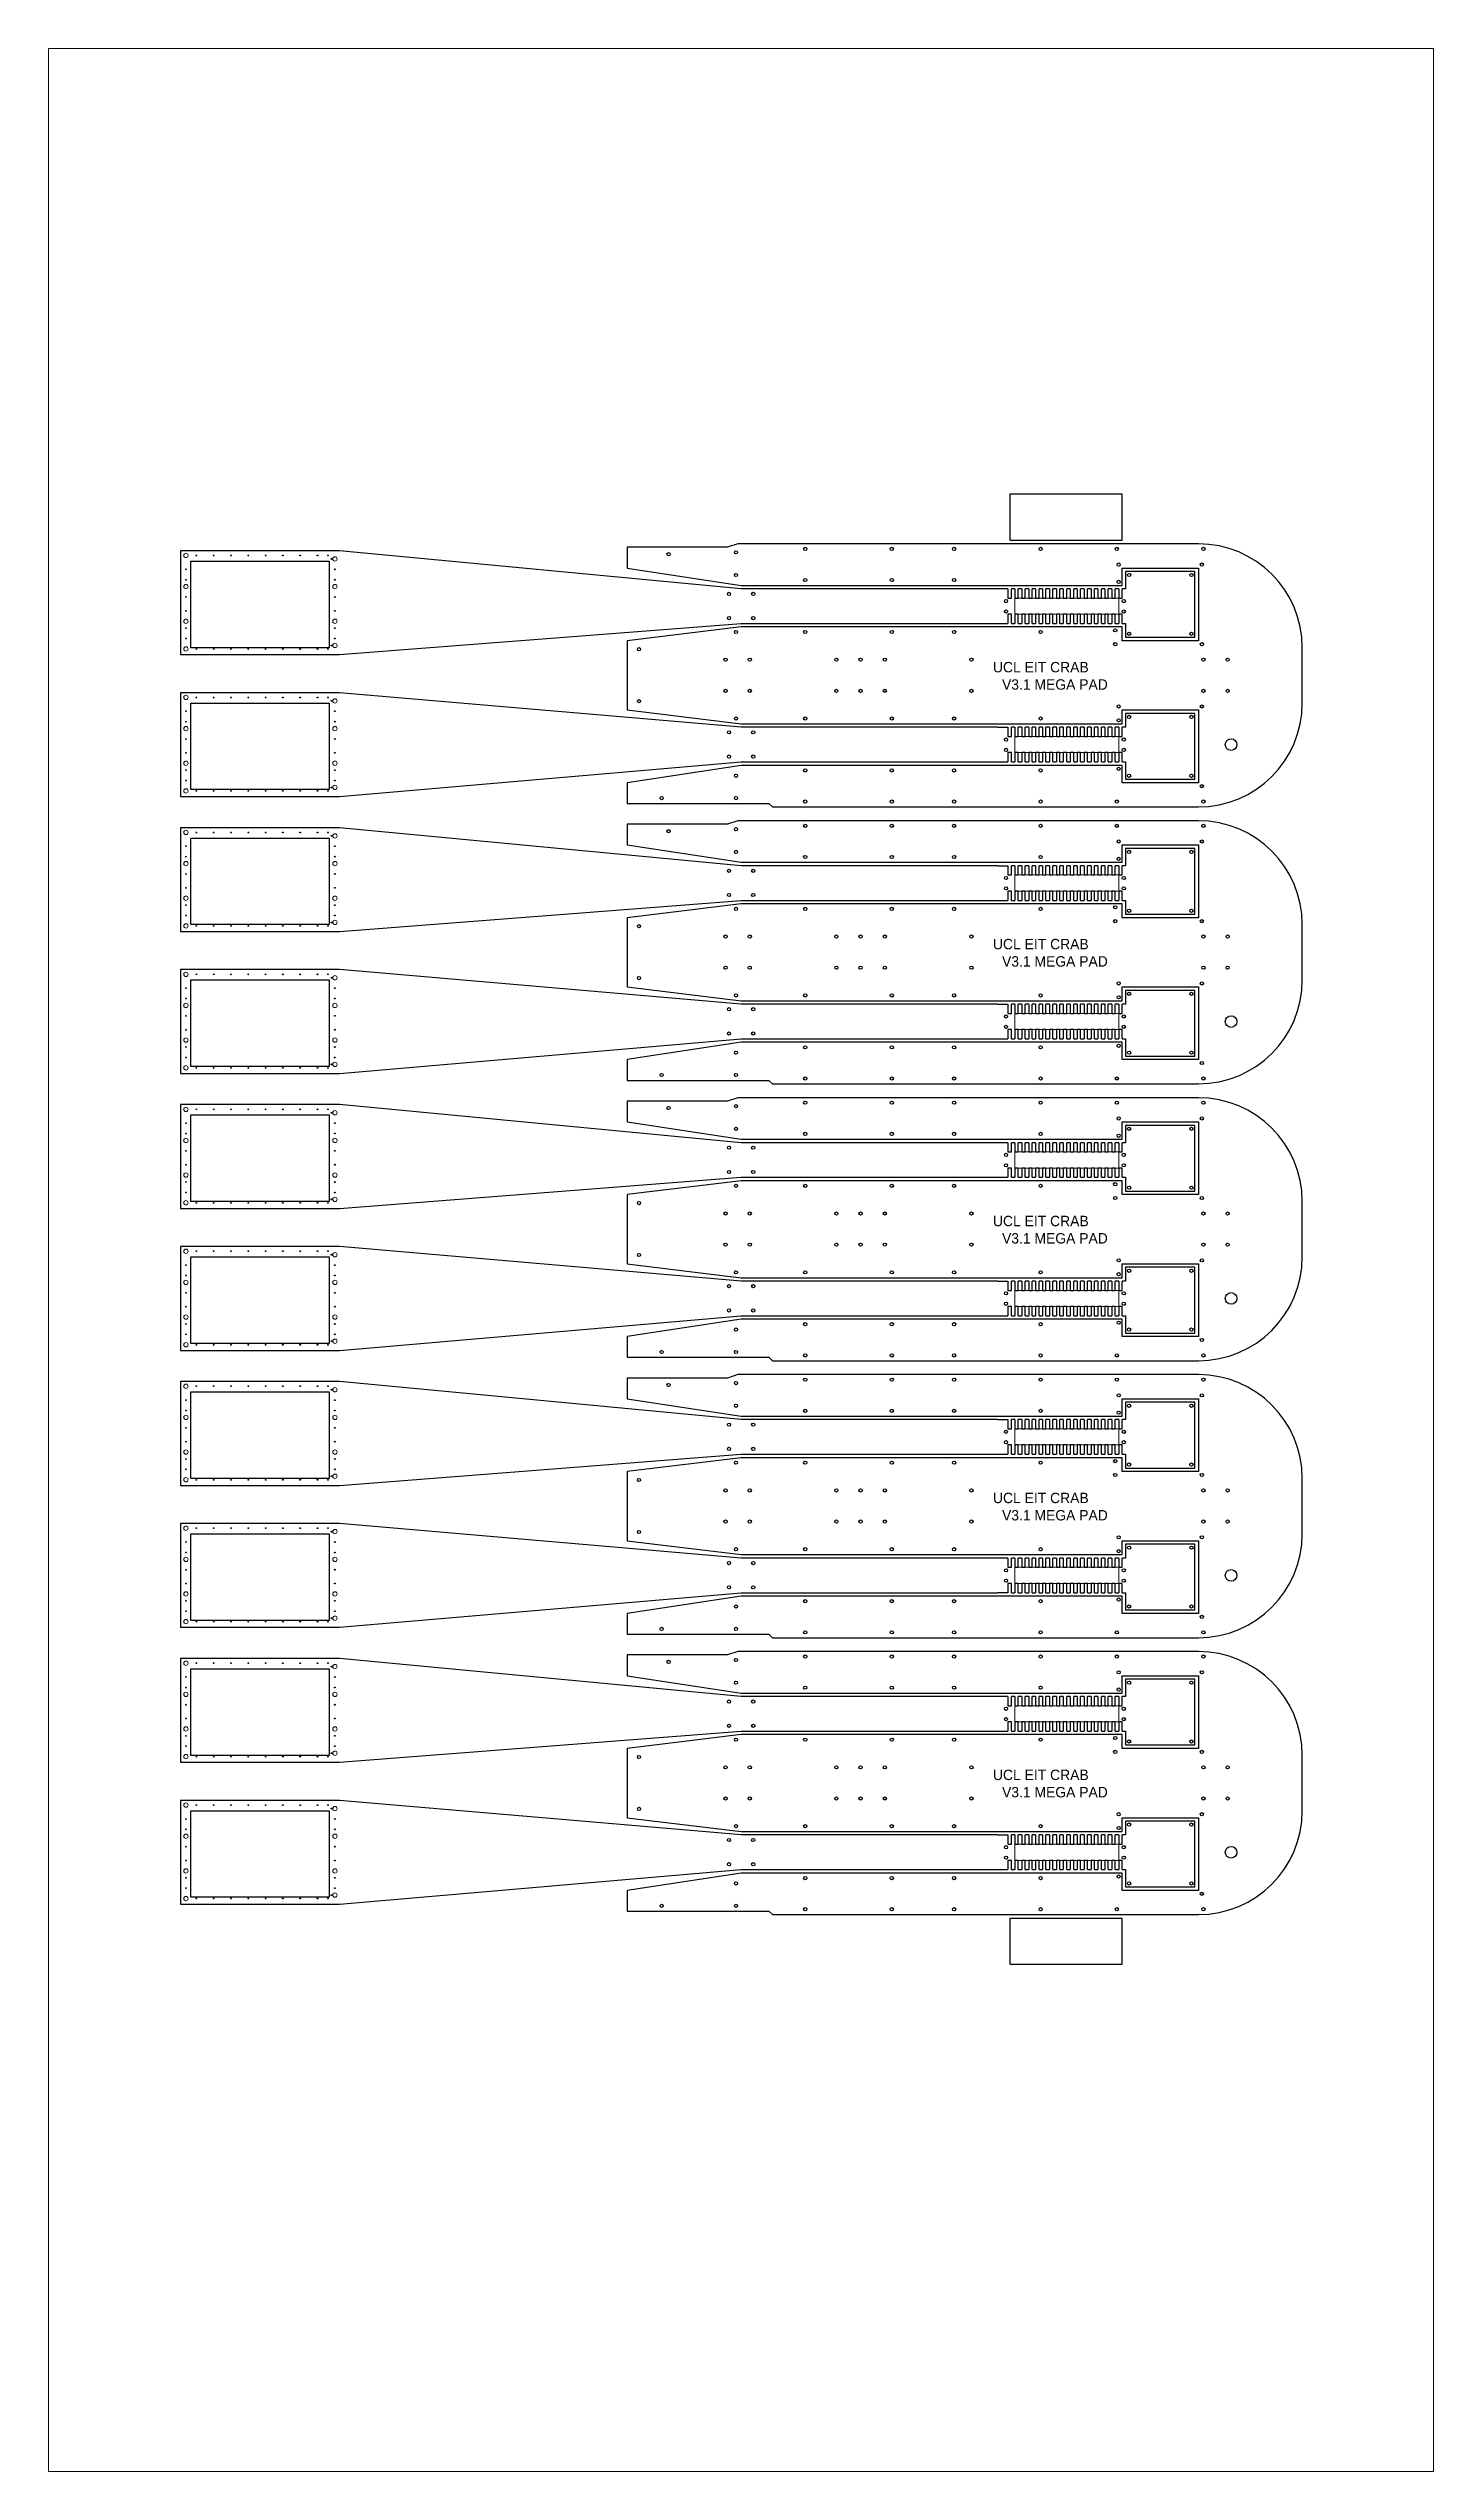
# Model space of a CAD drawing. Header units: millimetres. Extents: x 43.3 to 83.3, y 94.2 to 164.2.
import ezdxf

# ---------------------------------------------------------------- set-up
doc = ezdxf.new("R2010")
doc.units = ezdxf.units.MM
doc.layers.add('Foil', color=5, linetype='Continuous')
doc.layers.add('Opening', color=1, linetype='Continuous')

msp = doc.modelspace()

# ---------------------------------------------------------------- texts
at = {"layer": 'Foil'}
for s, p in [('UCL EIT CRAB', (70.569, 146.187)), ('V3.1 MEGA PAD', (70.831, 145.687)), ('UCL EIT CRAB', (70.569, 138.187)), ('V3.1 MEGA PAD', (70.831, 137.687)), ('UCL EIT CRAB', (70.569, 130.187)), ('V3.1 MEGA PAD', (70.831, 129.687)), ('UCL EIT CRAB', (70.569, 122.187)), ('V3.1 MEGA PAD', (70.831, 121.687)), ('UCL EIT CRAB', (70.569, 114.187)), ('V3.1 MEGA PAD', (70.831, 113.687))]:
    msp.add_text(s, height=0.3, dxfattribs=at).set_placement(p)

# ---------------------------------------------------------------- linework, layer by layer
at = {"layer": 'Foil'}
for p, q in [((74.2, 151.336), (71.057, 151.336)), ((71.057, 151.336), (71.057, 150.01)), ((74.3, 151.336), (74.2, 151.336)), ((74.3, 150.01), (74.3, 151.336)), ((63.2, 149.9), (62.9, 149.8)), ((70.7, 149.9), (63.2, 149.9)), ((74.4, 149.9), (70.7, 149.9)), ((71.057, 150.01), (74.2, 150.01)), ((74.2, 150.01), (74.3, 150.01)), ((76.4, 149.9), (74.4, 149.9)), ((76.5, 149.9), (76.4, 149.9)), ((51.7, 149.7), (47.1, 149.7)), ((47.1, 149.7), (47.1, 146.7)), ((63.3, 148.6), (51.7, 149.7)), ((62.9, 149.8), (60, 149.8)), ((60, 149.8), (60, 149.2)), ((60, 149.2), (63.3, 148.7)), ((74.3, 148.7), (74.3, 149.2)), ((74.3, 149.2), (74.4, 149.2)), ((74.4, 149.2), (76.5, 149.2)), ((76.5, 149.2), (76.5, 148.1)), ((63.3, 148.7), (63.4, 148.7)), ((67.9, 148.6), (63.3, 148.6)), ((63.4, 148.7), (68.1, 148.7)), ((70.7, 148.6), (67.9, 148.6)), ((68.1, 148.7), (70.7, 148.7)), ((70.7, 148.7), (74.3, 148.7)), ((71, 148.6), (70.7, 148.6)), ((71.2, 148.6), (71.1, 148.6)), ((71.4, 148.6), (71.3, 148.6)), ((71.6, 148.6), (71.5, 148.6)), ((71.8, 148.6), (71.7, 148.6)), ((72, 148.6), (71.9, 148.6)), ((72.2, 148.6), (72.1, 148.6)), ((72.4, 148.6), (72.3, 148.6)), ((72.6, 148.6), (72.5, 148.6)), ((72.8, 148.6), (72.7, 148.6)), ((73, 148.6), (72.9, 148.6)), ((73.2, 148.6), (73.1, 148.6)), ((73.4, 148.6), (73.3, 148.6)), ((73.6, 148.6), (73.5, 148.6)), ((73.8, 148.6), (73.7, 148.6)), ((74, 148.6), (73.9, 148.6)), ((74.2, 148.6), (74.1, 148.6)), ((74.4, 148.6), (74.3, 148.6)), ((74.4, 148.6), (74.3, 148.6)), ((76.4, 149.1), (74.4, 149.1)), ((74.4, 149.1), (74.4, 148.6)), ((76.4, 147.2), (76.4, 149.1)), ((76.5, 148.1), (76.5, 147.1)), ((51.7, 146.7), (63.3, 147.6)), ((63.3, 147.5), (60, 147.1)), ((60, 147.1), (60, 145.1)), ((63.3, 147.6), (64.2, 147.6)), ((64.3, 147.5), (63.3, 147.5)), ((64.2, 147.6), (67.9, 147.6)), ((68, 147.5), (64.3, 147.5)), ((67.9, 147.6), (70.7, 147.6)), ((70.7, 147.5), (68, 147.5)), ((70.7, 147.6), (71, 147.6)), ((74.2, 147.5), (70.7, 147.5)), ((71.1, 147.6), (71.2, 147.6)), ((71.3, 147.6), (71.4, 147.6)), ((71.5, 147.6), (71.6, 147.6)), ((71.7, 147.6), (71.8, 147.6)), ((71.9, 147.6), (72, 147.6)), ((72.1, 147.6), (72.2, 147.6)), ((72.3, 147.6), (72.4, 147.6)), ((72.5, 147.6), (72.6, 147.6)), ((72.7, 147.6), (72.8, 147.6)), ((72.9, 147.6), (73, 147.6)), ((73.1, 147.6), (73.2, 147.6)), ((73.3, 147.6), (73.4, 147.6)), ((73.5, 147.6), (73.6, 147.6)), ((73.7, 147.6), (73.8, 147.6)), ((73.9, 147.6), (74, 147.6)), ((74.1, 147.6), (74.2, 147.6)), ((74.3, 147.5), (74.2, 147.5)), ((74.3, 147.6), (74.4, 147.6)), ((74.3, 147.6), (74.4, 147.6)), ((74.3, 147.1), (74.3, 147.5)), ((74.4, 147.1), (74.3, 147.1)), ((74.4, 147.6), (74.4, 147.2)), ((74.4, 147.2), (76.4, 147.2)), ((76.5, 147.1), (74.4, 147.1)), ((47.1, 146.7), (51.7, 146.7)), ((79.5, 145.3), (79.5, 146.9)), ((47.1, 145.6), (47.1, 142.6)), ((51.7, 145.6), (47.1, 145.6)), ((63.3, 144.6), (51.7, 145.6)), ((60, 145.1), (63.3, 144.7)), ((74.3, 144.7), (74.3, 145.1)), ((74.3, 145.1), (74.4, 145.1)), ((74.4, 145.1), (76.5, 145.1)), ((76.4, 145), (74.4, 145)), ((74.4, 145), (74.4, 144.6)), ((76.4, 143.1), (76.4, 145)), ((76.5, 145.1), (76.5, 144.1)), ((63.3, 144.7), (64.4, 144.7)), ((64.3, 144.6), (63.3, 144.6)), ((67.9, 144.6), (64.3, 144.6)), ((64.4, 144.7), (68, 144.7)), ((70.7, 144.6), (67.9, 144.6)), ((68, 144.7), (70.7, 144.7)), ((70.7, 144.7), (74.3, 144.7)), ((70.7, 144.6), (71, 144.6)), ((71.2, 144.6), (71.1, 144.6)), ((71.4, 144.6), (71.3, 144.6)), ((71.6, 144.6), (71.5, 144.6)), ((71.8, 144.6), (71.7, 144.6)), ((72, 144.6), (71.9, 144.6)), ((72.2, 144.6), (72.1, 144.6)), ((72.4, 144.6), (72.3, 144.6)), ((72.6, 144.6), (72.5, 144.6)), ((72.8, 144.6), (72.7, 144.6)), ((73, 144.6), (72.9, 144.6)), ((73.2, 144.6), (73.1, 144.6)), ((73.4, 144.6), (73.3, 144.6)), ((73.6, 144.6), (73.5, 144.6)), ((73.8, 144.6), (73.7, 144.6)), ((74, 144.6), (73.9, 144.6)), ((74.2, 144.6), (74.1, 144.6)), ((74.4, 144.6), (74.3, 144.6)), ((51.7, 142.6), (63.3, 143.6)), ((63.3, 143.6), (64.2, 143.6)), ((64.2, 143.6), (67.9, 143.6)), ((67.9, 143.6), (70.7, 143.6)), ((70.7, 143.6), (71, 143.6)), ((71.1, 143.6), (71.2, 143.6)), ((71.3, 143.6), (71.4, 143.6)), ((71.5, 143.6), (71.6, 143.6)), ((71.7, 143.6), (71.8, 143.6)), ((71.9, 143.6), (72, 143.6)), ((72.1, 143.6), (72.2, 143.6)), ((72.3, 143.6), (72.4, 143.6)), ((72.5, 143.6), (72.6, 143.6)), ((72.7, 143.6), (72.8, 143.6)), ((72.9, 143.6), (73, 143.6)), ((73.1, 143.6), (73.2, 143.6)), ((73.3, 143.6), (73.4, 143.6)), ((73.5, 143.6), (73.6, 143.6)), ((73.7, 143.6), (73.8, 143.6)), ((73.9, 143.6), (74, 143.6)), ((74.1, 143.6), (74.2, 143.6)), ((74.3, 143.6), (74.4, 143.6)), ((74.3, 143.6), (74.4, 143.6)), ((74.4, 143.6), (74.4, 143.1)), ((76.5, 144.1), (76.5, 143)), ((63.3, 143.5), (60, 143)), ((60, 143), (60, 142.4)), ((64.4, 143.5), (63.3, 143.5)), ((68.1, 143.5), (64.4, 143.5)), ((70.7, 143.5), (68.1, 143.5)), ((74.2, 143.5), (70.7, 143.5)), ((74.3, 143.5), (74.2, 143.5)), ((74.3, 143), (74.3, 143.5)), ((74.4, 143), (74.3, 143)), ((74.4, 143.1), (76.4, 143.1)), ((76.5, 143), (74.4, 143)), ((47.1, 142.6), (51.7, 142.6)), ((60, 142.4), (64.1, 142.4)), ((64.1, 142.4), (64.2, 142.3)), ((64.2, 142.3), (70.7, 142.3)), ((70.7, 142.3), (74.2, 142.3)), ((74.2, 142.3), (76.4, 142.3)), ((76.4, 142.3), (76.5, 142.3)), ((51.7, 141.7), (47.1, 141.7)), ((47.1, 141.7), (47.1, 138.7)), ((63.3, 140.6), (51.7, 141.7)), ((62.9, 141.8), (60, 141.8)), ((60, 141.8), (60, 141.2)), ((63.2, 141.9), (62.9, 141.8)), ((70.7, 141.9), (63.2, 141.9)), ((74.4, 141.9), (70.7, 141.9)), ((76.4, 141.9), (74.4, 141.9)), ((76.5, 141.9), (76.4, 141.9)), ((60, 141.2), (63.3, 140.7)), ((74.3, 140.7), (74.3, 141.2)), ((74.3, 141.2), (74.4, 141.2)), ((74.4, 141.2), (76.5, 141.2)), ((76.4, 141.1), (74.4, 141.1)), ((74.4, 141.1), (74.4, 140.6)), ((76.4, 139.2), (76.4, 141.1)), ((76.5, 141.2), (76.5, 140.1)), ((63.3, 140.7), (63.4, 140.7)), ((67.9, 140.6), (63.3, 140.6)), ((63.4, 140.7), (68.1, 140.7)), ((70.7, 140.6), (67.9, 140.6)), ((68.1, 140.7), (70.7, 140.7)), ((70.7, 140.7), (74.3, 140.7)), ((70.7, 140.6), (71, 140.6)), ((71.2, 140.6), (71.1, 140.6)), ((71.4, 140.6), (71.3, 140.6)), ((71.6, 140.6), (71.5, 140.6)), ((71.8, 140.6), (71.7, 140.6)), ((72, 140.6), (71.9, 140.6)), ((72.2, 140.6), (72.1, 140.6)), ((72.4, 140.6), (72.3, 140.6)), ((72.6, 140.6), (72.5, 140.6)), ((72.8, 140.6), (72.7, 140.6)), ((73, 140.6), (72.9, 140.6)), ((73.2, 140.6), (73.1, 140.6)), ((73.4, 140.6), (73.3, 140.6)), ((73.6, 140.6), (73.5, 140.6)), ((73.8, 140.6), (73.7, 140.6)), ((74, 140.6), (73.9, 140.6)), ((74.2, 140.6), (74.1, 140.6)), ((74.4, 140.6), (74.3, 140.6)), ((76.5, 140.1), (76.5, 139.1)), ((51.7, 138.7), (63.3, 139.6)), ((63.3, 139.5), (60, 139.1)), ((63.3, 139.6), (64.2, 139.6)), ((64.3, 139.5), (63.3, 139.5)), ((64.2, 139.6), (67.9, 139.6)), ((68, 139.5), (64.3, 139.5)), ((67.9, 139.6), (70.7, 139.6)), ((70.7, 139.5), (68, 139.5)), ((70.7, 139.6), (71, 139.6)), ((74.2, 139.5), (70.7, 139.5)), ((71.1, 139.6), (71.2, 139.6)), ((71.3, 139.6), (71.4, 139.6)), ((71.5, 139.6), (71.6, 139.6)), ((71.7, 139.6), (71.8, 139.6)), ((71.9, 139.6), (72, 139.6)), ((72.1, 139.6), (72.2, 139.6)), ((72.3, 139.6), (72.4, 139.6)), ((72.5, 139.6), (72.6, 139.6)), ((72.7, 139.6), (72.8, 139.6)), ((72.9, 139.6), (73, 139.6)), ((73.1, 139.6), (73.2, 139.6)), ((73.3, 139.6), (73.4, 139.6)), ((73.5, 139.6), (73.6, 139.6)), ((73.7, 139.6), (73.8, 139.6)), ((73.9, 139.6), (74, 139.6)), ((74.1, 139.6), (74.2, 139.6)), ((74.3, 139.5), (74.2, 139.5)), ((74.3, 139.6), (74.4, 139.6)), ((74.3, 139.6), (74.4, 139.6)), ((74.3, 139.1), (74.3, 139.5)), ((74.4, 139.6), (74.4, 139.2)), ((47.1, 138.7), (51.7, 138.7)), ((60, 139.1), (60, 137.1)), ((74.4, 139.1), (74.3, 139.1)), ((74.4, 139.2), (76.4, 139.2)), ((76.5, 139.1), (74.4, 139.1)), ((79.5, 137.3), (79.5, 138.9)), ((47.1, 137.6), (47.1, 134.6)), ((51.7, 137.6), (47.1, 137.6)), ((63.3, 136.6), (51.7, 137.6)), ((60, 137.1), (63.3, 136.7)), ((63.3, 136.7), (64.4, 136.7)), ((64.3, 136.6), (63.3, 136.6)), ((67.9, 136.6), (64.3, 136.6)), ((64.4, 136.7), (68, 136.7)), ((70.7, 136.6), (67.9, 136.6)), ((68, 136.7), (70.7, 136.7)), ((70.7, 136.7), (74.3, 136.7)), ((70.7, 136.6), (71, 136.6)), ((71.2, 136.6), (71.1, 136.6)), ((71.4, 136.6), (71.3, 136.6)), ((71.6, 136.6), (71.5, 136.6)), ((71.8, 136.6), (71.7, 136.6)), ((72, 136.6), (71.9, 136.6)), ((72.2, 136.6), (72.1, 136.6)), ((72.4, 136.6), (72.3, 136.6)), ((72.6, 136.6), (72.5, 136.6)), ((72.8, 136.6), (72.7, 136.6)), ((73, 136.6), (72.9, 136.6)), ((73.2, 136.6), (73.1, 136.6)), ((73.4, 136.6), (73.3, 136.6)), ((73.6, 136.6), (73.5, 136.6)), ((73.8, 136.6), (73.7, 136.6)), ((74, 136.6), (73.9, 136.6)), ((74.2, 136.6), (74.1, 136.6)), ((74.3, 136.7), (74.3, 137.1)), ((74.3, 137.1), (74.4, 137.1)), ((74.4, 136.6), (74.3, 136.6)), ((74.4, 137.1), (76.5, 137.1)), ((76.4, 137), (74.4, 137)), ((74.4, 137), (74.4, 136.6)), ((76.4, 135.1), (76.4, 137)), ((76.5, 137.1), (76.5, 136.1)), ((76.5, 136.1), (76.5, 135)), ((51.7, 134.6), (63.3, 135.6)), ((63.3, 135.5), (60, 135)), ((63.3, 135.6), (64.2, 135.6)), ((64.4, 135.5), (63.3, 135.5)), ((64.2, 135.6), (67.9, 135.6)), ((68.1, 135.5), (64.4, 135.5)), ((67.9, 135.6), (70.7, 135.6)), ((70.7, 135.5), (68.1, 135.5)), ((70.7, 135.6), (71, 135.6)), ((74.2, 135.5), (70.7, 135.5)), ((71.1, 135.6), (71.2, 135.6)), ((71.3, 135.6), (71.4, 135.6)), ((71.5, 135.6), (71.6, 135.6)), ((71.7, 135.6), (71.8, 135.6)), ((71.9, 135.6), (72, 135.6)), ((72.1, 135.6), (72.2, 135.6)), ((72.3, 135.6), (72.4, 135.6)), ((72.5, 135.6), (72.6, 135.6)), ((72.7, 135.6), (72.8, 135.6)), ((72.9, 135.6), (73, 135.6)), ((73.1, 135.6), (73.2, 135.6)), ((73.3, 135.6), (73.4, 135.6)), ((73.5, 135.6), (73.6, 135.6)), ((73.7, 135.6), (73.8, 135.6)), ((73.9, 135.6), (74, 135.6)), ((74.1, 135.6), (74.2, 135.6)), ((74.3, 135.5), (74.2, 135.5)), ((74.3, 135.6), (74.4, 135.6)), ((74.3, 135.6), (74.4, 135.6)), ((74.3, 135), (74.3, 135.5)), ((74.4, 135.6), (74.4, 135.1)), ((47.1, 134.6), (51.7, 134.6)), ((60, 135), (60, 134.4)), ((74.4, 135), (74.3, 135)), ((74.4, 135.1), (76.4, 135.1)), ((76.5, 135), (74.4, 135)), ((60, 134.4), (64.1, 134.4)), ((62.9, 133.8), (60, 133.8)), ((60, 133.8), (60, 133.2)), ((63.2, 133.9), (62.9, 133.8)), ((70.7, 133.9), (63.2, 133.9)), ((64.1, 134.4), (64.2, 134.3)), ((64.2, 134.3), (70.7, 134.3)), ((70.7, 134.3), (74.2, 134.3)), ((74.4, 133.9), (70.7, 133.9)), ((74.2, 134.3), (76.4, 134.3)), ((76.4, 133.9), (74.4, 133.9)), ((76.4, 134.3), (76.5, 134.3)), ((76.5, 133.9), (76.4, 133.9)), ((51.7, 133.7), (47.1, 133.7)), ((47.1, 133.7), (47.1, 130.7)), ((63.3, 132.6), (51.7, 133.7)), ((60, 133.2), (63.3, 132.7)), ((74.3, 132.7), (74.3, 133.2)), ((74.3, 133.2), (74.4, 133.2)), ((74.4, 133.2), (76.5, 133.2)), ((76.4, 133.1), (74.4, 133.1)), ((74.4, 133.1), (74.4, 132.6)), ((76.4, 131.2), (76.4, 133.1)), ((76.5, 133.2), (76.5, 132.1)), ((63.3, 132.7), (63.4, 132.7)), ((67.9, 132.6), (63.3, 132.6)), ((63.4, 132.7), (68.1, 132.7)), ((70.7, 132.6), (67.9, 132.6)), ((68.1, 132.7), (70.7, 132.7)), ((70.7, 132.7), (74.3, 132.7)), ((71, 132.6), (70.7, 132.6)), ((71.2, 132.6), (71.1, 132.6)), ((71.4, 132.6), (71.3, 132.6)), ((71.6, 132.6), (71.5, 132.6)), ((71.8, 132.6), (71.7, 132.6)), ((72, 132.6), (71.9, 132.6)), ((72.2, 132.6), (72.1, 132.6)), ((72.4, 132.6), (72.3, 132.6)), ((72.6, 132.6), (72.5, 132.6)), ((72.8, 132.6), (72.7, 132.6)), ((73, 132.6), (72.9, 132.6)), ((73.2, 132.6), (73.1, 132.6)), ((73.4, 132.6), (73.3, 132.6)), ((73.6, 132.6), (73.5, 132.6)), ((73.8, 132.6), (73.7, 132.6)), ((74, 132.6), (73.9, 132.6)), ((74.2, 132.6), (74.1, 132.6)), ((74.4, 132.6), (74.3, 132.6)), ((76.5, 132.1), (76.5, 131.1)), ((51.7, 130.7), (63.3, 131.6)), ((63.3, 131.5), (60, 131.1)), ((60, 131.1), (60, 129.1)), ((63.3, 131.6), (64.2, 131.6)), ((64.3, 131.5), (63.3, 131.5)), ((64.2, 131.6), (67.9, 131.6)), ((68, 131.5), (64.3, 131.5)), ((67.9, 131.6), (70.7, 131.6)), ((70.7, 131.5), (68, 131.5)), ((70.7, 131.6), (71, 131.6)), ((74.2, 131.5), (70.7, 131.5)), ((71.1, 131.6), (71.2, 131.6)), ((71.3, 131.6), (71.4, 131.6)), ((71.5, 131.6), (71.6, 131.6)), ((71.7, 131.6), (71.8, 131.6)), ((71.9, 131.6), (72, 131.6)), ((72.1, 131.6), (72.2, 131.6)), ((72.3, 131.6), (72.4, 131.6)), ((72.5, 131.6), (72.6, 131.6)), ((72.7, 131.6), (72.8, 131.6)), ((72.9, 131.6), (73, 131.6)), ((73.1, 131.6), (73.2, 131.6)), ((73.3, 131.6), (73.4, 131.6)), ((73.5, 131.6), (73.6, 131.6)), ((73.7, 131.6), (73.8, 131.6)), ((73.9, 131.6), (74, 131.6)), ((74.1, 131.6), (74.2, 131.6)), ((74.3, 131.5), (74.2, 131.5)), ((74.3, 131.6), (74.4, 131.6)), ((74.3, 131.1), (74.3, 131.5)), ((74.4, 131.1), (74.3, 131.1)), ((74.4, 131.6), (74.4, 131.2)), ((74.4, 131.2), (76.4, 131.2)), ((76.5, 131.1), (74.4, 131.1)), ((47.1, 130.7), (51.7, 130.7)), ((79.5, 129.3), (79.5, 130.9)), ((47.1, 129.6), (47.1, 126.6)), ((51.7, 129.6), (47.1, 129.6)), ((63.3, 128.6), (51.7, 129.6)), ((60, 129.1), (63.3, 128.7)), ((74.3, 128.7), (74.3, 129.1)), ((74.3, 129.1), (74.4, 129.1)), ((74.4, 129.1), (76.5, 129.1)), ((76.4, 129), (74.4, 129)), ((74.4, 129), (74.4, 128.6)), ((76.4, 127.1), (76.4, 129)), ((76.5, 129.1), (76.5, 128.1)), ((63.3, 128.7), (64.4, 128.7)), ((64.3, 128.6), (63.3, 128.6)), ((67.9, 128.6), (64.3, 128.6)), ((64.4, 128.7), (68, 128.7)), ((70.7, 128.6), (67.9, 128.6)), ((68, 128.7), (70.7, 128.7)), ((70.7, 128.7), (74.3, 128.7)), ((70.7, 128.6), (71, 128.6)), ((71.2, 128.6), (71.1, 128.6)), ((71.4, 128.6), (71.3, 128.6)), ((71.6, 128.6), (71.5, 128.6)), ((71.8, 128.6), (71.7, 128.6)), ((72, 128.6), (71.9, 128.6)), ((72.2, 128.6), (72.1, 128.6)), ((72.4, 128.6), (72.3, 128.6)), ((72.6, 128.6), (72.5, 128.6)), ((72.8, 128.6), (72.7, 128.6)), ((73, 128.6), (72.9, 128.6)), ((73.2, 128.6), (73.1, 128.6)), ((73.4, 128.6), (73.3, 128.6)), ((73.6, 128.6), (73.5, 128.6)), ((73.8, 128.6), (73.7, 128.6)), ((74, 128.6), (73.9, 128.6)), ((74.2, 128.6), (74.1, 128.6)), ((74.4, 128.6), (74.3, 128.6)), ((51.7, 126.6), (63.3, 127.6)), ((63.3, 127.5), (60, 127)), ((63.3, 127.6), (64.2, 127.6)), ((64.4, 127.5), (63.3, 127.5)), ((64.2, 127.6), (67.9, 127.6)), ((68.1, 127.5), (64.4, 127.5)), ((67.9, 127.6), (70.7, 127.6)), ((70.7, 127.5), (68.1, 127.5)), ((70.7, 127.6), (71, 127.6)), ((74.2, 127.5), (70.7, 127.5)), ((71.1, 127.6), (71.2, 127.6)), ((71.3, 127.6), (71.4, 127.6)), ((71.5, 127.6), (71.6, 127.6)), ((71.7, 127.6), (71.8, 127.6)), ((71.9, 127.6), (72, 127.6)), ((72.1, 127.6), (72.2, 127.6)), ((72.3, 127.6), (72.4, 127.6)), ((72.5, 127.6), (72.6, 127.6)), ((72.7, 127.6), (72.8, 127.6)), ((72.9, 127.6), (73, 127.6)), ((73.1, 127.6), (73.2, 127.6)), ((73.3, 127.6), (73.4, 127.6)), ((73.5, 127.6), (73.6, 127.6)), ((73.7, 127.6), (73.8, 127.6)), ((73.9, 127.6), (74, 127.6)), ((74.1, 127.6), (74.2, 127.6)), ((74.3, 127.5), (74.2, 127.5)), ((74.3, 127.6), (74.4, 127.6)), ((74.3, 127), (74.3, 127.5)), ((74.4, 127.6), (74.4, 127.1)), ((76.5, 128.1), (76.5, 127)), ((60, 127), (60, 126.4)), ((74.4, 127), (74.3, 127)), ((74.4, 127.1), (76.4, 127.1)), ((76.5, 127), (74.4, 127)), ((47.1, 126.6), (51.7, 126.6)), ((60, 126.4), (64.1, 126.4)), ((64.1, 126.4), (64.2, 126.3)), ((64.2, 126.3), (70.7, 126.3)), ((70.7, 126.3), (74.2, 126.3)), ((74.2, 126.3), (76.4, 126.3)), ((76.4, 126.3), (76.5, 126.3)), ((51.7, 125.7), (47.1, 125.7)), ((47.1, 125.7), (47.1, 122.7)), ((63.3, 124.6), (51.7, 125.7)), ((62.9, 125.8), (60, 125.8)), ((60, 125.8), (60, 125.2)), ((63.2, 125.9), (62.9, 125.8)), ((70.7, 125.9), (63.2, 125.9)), ((74.4, 125.9), (70.7, 125.9)), ((76.4, 125.9), (74.4, 125.9)), ((76.5, 125.9), (76.4, 125.9)), ((60, 125.2), (63.3, 124.7)), ((63.3, 124.7), (63.4, 124.7)), ((63.4, 124.7), (68.1, 124.7)), ((68.1, 124.7), (70.7, 124.7)), ((70.7, 124.7), (74.3, 124.7)), ((74.3, 124.7), (74.3, 125.2)), ((74.3, 125.2), (74.4, 125.2)), ((74.4, 125.2), (76.5, 125.2)), ((76.4, 125.1), (74.4, 125.1)), ((74.4, 125.1), (74.4, 124.6)), ((76.4, 123.2), (76.4, 125.1)), ((76.5, 125.2), (76.5, 124.1)), ((67.9, 124.6), (63.3, 124.6)), ((70.7, 124.6), (67.9, 124.6)), ((70.7, 124.6), (71, 124.6)), ((71.2, 124.6), (71.1, 124.6)), ((71.4, 124.6), (71.3, 124.6)), ((71.6, 124.6), (71.5, 124.6)), ((71.8, 124.6), (71.7, 124.6)), ((72, 124.6), (71.9, 124.6)), ((72.2, 124.6), (72.1, 124.6)), ((72.4, 124.6), (72.3, 124.6)), ((72.6, 124.6), (72.5, 124.6)), ((72.8, 124.6), (72.7, 124.6)), ((73, 124.6), (72.9, 124.6)), ((73.2, 124.6), (73.1, 124.6)), ((73.4, 124.6), (73.3, 124.6)), ((73.6, 124.6), (73.5, 124.6)), ((73.8, 124.6), (73.7, 124.6)), ((74, 124.6), (73.9, 124.6)), ((74.2, 124.6), (74.1, 124.6)), ((74.4, 124.6), (74.3, 124.6)), ((76.5, 124.1), (76.5, 123.1)), ((51.7, 122.7), (63.3, 123.6)), ((63.3, 123.5), (60, 123.1)), ((63.3, 123.6), (64.2, 123.6)), ((64.3, 123.5), (63.3, 123.5)), ((64.2, 123.6), (67.9, 123.6)), ((68, 123.5), (64.3, 123.5)), ((67.9, 123.6), (70.7, 123.6)), ((70.7, 123.5), (68, 123.5)), ((70.7, 123.6), (71, 123.6)), ((74.2, 123.5), (70.7, 123.5)), ((71.1, 123.6), (71.2, 123.6)), ((71.3, 123.6), (71.4, 123.6)), ((71.5, 123.6), (71.6, 123.6)), ((71.7, 123.6), (71.8, 123.6)), ((71.9, 123.6), (72, 123.6)), ((72.1, 123.6), (72.2, 123.6)), ((72.3, 123.6), (72.4, 123.6)), ((72.5, 123.6), (72.6, 123.6)), ((72.7, 123.6), (72.8, 123.6)), ((72.9, 123.6), (73, 123.6)), ((73.1, 123.6), (73.2, 123.6)), ((73.3, 123.6), (73.4, 123.6)), ((73.5, 123.6), (73.6, 123.6)), ((73.7, 123.6), (73.8, 123.6)), ((73.9, 123.6), (74, 123.6)), ((74.1, 123.6), (74.2, 123.6)), ((74.3, 123.5), (74.2, 123.5)), ((74.3, 123.6), (74.4, 123.6)), ((74.3, 123.1), (74.3, 123.5)), ((74.4, 123.6), (74.4, 123.2)), ((47.1, 122.7), (51.7, 122.7)), ((60, 123.1), (60, 121.1)), ((74.4, 123.1), (74.3, 123.1)), ((74.4, 123.2), (76.4, 123.2)), ((76.5, 123.1), (74.4, 123.1)), ((79.5, 121.3), (79.5, 122.9)), ((47.1, 121.6), (47.1, 118.6)), ((51.7, 121.6), (47.1, 121.6)), ((63.3, 120.6), (51.7, 121.6)), ((60, 121.1), (63.3, 120.7)), ((63.3, 120.7), (64.4, 120.7)), ((64.3, 120.6), (63.3, 120.6)), ((67.9, 120.6), (64.3, 120.6)), ((64.4, 120.7), (68, 120.7)), ((70.7, 120.6), (67.9, 120.6)), ((68, 120.7), (70.7, 120.7)), ((70.7, 120.7), (74.3, 120.7)), ((71, 120.6), (70.7, 120.6)), ((71.2, 120.6), (71.1, 120.6)), ((71.4, 120.6), (71.3, 120.6)), ((71.6, 120.6), (71.5, 120.6)), ((71.8, 120.6), (71.7, 120.6)), ((72, 120.6), (71.9, 120.6)), ((72.2, 120.6), (72.1, 120.6)), ((72.4, 120.6), (72.3, 120.6)), ((72.6, 120.6), (72.5, 120.6)), ((72.8, 120.6), (72.7, 120.6)), ((73, 120.6), (72.9, 120.6)), ((73.2, 120.6), (73.1, 120.6)), ((73.4, 120.6), (73.3, 120.6)), ((73.6, 120.6), (73.5, 120.6)), ((73.8, 120.6), (73.7, 120.6)), ((74, 120.6), (73.9, 120.6)), ((74.2, 120.6), (74.1, 120.6)), ((74.3, 120.7), (74.3, 121.1)), ((74.3, 121.1), (74.4, 121.1)), ((74.4, 120.6), (74.3, 120.6)), ((74.4, 121.1), (76.5, 121.1)), ((76.4, 121), (74.4, 121)), ((74.4, 121), (74.4, 120.6)), ((76.4, 119.1), (76.4, 121)), ((76.5, 121.1), (76.5, 120.1)), ((76.5, 120.1), (76.5, 119)), ((51.7, 118.6), (63.3, 119.6)), ((63.3, 119.5), (60, 119)), ((63.3, 119.6), (64.2, 119.6)), ((64.4, 119.5), (63.3, 119.5)), ((64.2, 119.6), (67.9, 119.6)), ((68.1, 119.5), (64.4, 119.5)), ((67.9, 119.6), (70.7, 119.6)), ((70.7, 119.5), (68.1, 119.5)), ((71, 119.6), (70.7, 119.6)), ((74.2, 119.5), (70.7, 119.5)), ((71.1, 119.6), (71.2, 119.6)), ((71.3, 119.6), (71.4, 119.6)), ((71.5, 119.6), (71.6, 119.6)), ((71.7, 119.6), (71.8, 119.6)), ((71.9, 119.6), (72, 119.6)), ((72.1, 119.6), (72.2, 119.6)), ((72.3, 119.6), (72.4, 119.6)), ((72.5, 119.6), (72.6, 119.6)), ((72.7, 119.6), (72.8, 119.6)), ((72.9, 119.6), (73, 119.6)), ((73.1, 119.6), (73.2, 119.6)), ((73.3, 119.6), (73.4, 119.6)), ((73.5, 119.6), (73.6, 119.6)), ((73.7, 119.6), (73.8, 119.6)), ((73.9, 119.6), (74, 119.6)), ((74.1, 119.6), (74.2, 119.6)), ((74.3, 119.5), (74.2, 119.5)), ((74.3, 119.6), (74.4, 119.6)), ((74.3, 119), (74.3, 119.5)), ((74.4, 119.6), (74.4, 119.1)), ((74.4, 119.1), (76.4, 119.1)), ((47.1, 118.6), (51.7, 118.6)), ((60, 119), (60, 118.4)), ((60, 118.4), (64.1, 118.4)), ((64.1, 118.4), (64.2, 118.3)), ((74.4, 119), (74.3, 119)), ((76.5, 119), (74.4, 119)), ((51.7, 117.7), (47.1, 117.7)), ((47.1, 117.7), (47.1, 114.7)), ((63.3, 116.6), (51.7, 117.7)), ((62.9, 117.8), (60, 117.8)), ((60, 117.8), (60, 117.2)), ((63.2, 117.9), (62.9, 117.8)), ((70.7, 117.9), (63.2, 117.9)), ((64.2, 118.3), (70.7, 118.3)), ((70.7, 118.3), (74.2, 118.3)), ((74.4, 117.9), (70.7, 117.9)), ((74.2, 118.3), (76.4, 118.3)), ((76.4, 117.9), (74.4, 117.9)), ((76.4, 118.3), (76.5, 118.3)), ((76.5, 117.9), (76.4, 117.9)), ((60, 117.2), (63.3, 116.7)), ((74.3, 116.7), (74.3, 117.2)), ((74.3, 117.2), (74.4, 117.2)), ((74.4, 117.2), (76.5, 117.2)), ((76.4, 117.1), (74.4, 117.1)), ((74.4, 117.1), (74.4, 116.6)), ((76.4, 115.2), (76.4, 117.1)), ((76.5, 117.2), (76.5, 116.1)), ((63.3, 116.7), (63.4, 116.7)), ((67.9, 116.6), (63.3, 116.6)), ((63.4, 116.7), (68.1, 116.7)), ((70.7, 116.6), (67.9, 116.6)), ((68.1, 116.7), (70.7, 116.7)), ((70.7, 116.7), (74.3, 116.7)), ((71, 116.6), (70.7, 116.6)), ((71.2, 116.6), (71.1, 116.6)), ((71.4, 116.6), (71.3, 116.6)), ((71.6, 116.6), (71.5, 116.6)), ((71.8, 116.6), (71.7, 116.6)), ((72, 116.6), (71.9, 116.6)), ((72.2, 116.6), (72.1, 116.6)), ((72.4, 116.6), (72.3, 116.6)), ((72.6, 116.6), (72.5, 116.6)), ((72.8, 116.6), (72.7, 116.6)), ((73, 116.6), (72.9, 116.6)), ((73.2, 116.6), (73.1, 116.6)), ((73.4, 116.6), (73.3, 116.6)), ((73.6, 116.6), (73.5, 116.6)), ((73.8, 116.6), (73.7, 116.6)), ((74, 116.6), (73.9, 116.6)), ((74.2, 116.6), (74.1, 116.6)), ((74.4, 116.6), (74.3, 116.6)), ((51.7, 114.7), (63.3, 115.6)), ((63.3, 115.6), (64.2, 115.6)), ((64.2, 115.6), (67.9, 115.6)), ((67.9, 115.6), (70.7, 115.6)), ((70.7, 115.6), (71, 115.6)), ((71.1, 115.6), (71.2, 115.6)), ((71.3, 115.6), (71.4, 115.6)), ((71.5, 115.6), (71.6, 115.6)), ((71.7, 115.6), (71.8, 115.6)), ((71.9, 115.6), (72, 115.6)), ((72.1, 115.6), (72.2, 115.6)), ((72.3, 115.6), (72.4, 115.6)), ((72.5, 115.6), (72.6, 115.6)), ((72.7, 115.6), (72.8, 115.6)), ((72.9, 115.6), (73, 115.6)), ((73.1, 115.6), (73.2, 115.6)), ((73.3, 115.6), (73.4, 115.6)), ((73.5, 115.6), (73.6, 115.6)), ((73.7, 115.6), (73.8, 115.6)), ((73.9, 115.6), (74, 115.6)), ((74.1, 115.6), (74.2, 115.6)), ((74.3, 115.6), (74.4, 115.6)), ((74.4, 115.6), (74.4, 115.2)), ((76.5, 116.1), (76.5, 115.1)), ((63.3, 115.5), (60, 115.1)), ((60, 115.1), (60, 113.1)), ((64.3, 115.5), (63.3, 115.5)), ((68, 115.5), (64.3, 115.5)), ((70.7, 115.5), (68, 115.5)), ((74.2, 115.5), (70.7, 115.5)), ((74.3, 115.5), (74.2, 115.5)), ((74.3, 115.1), (74.3, 115.5)), ((74.4, 115.1), (74.3, 115.1)), ((74.4, 115.2), (76.4, 115.2)), ((76.5, 115.1), (74.4, 115.1)), ((79.5, 113.3), (79.5, 114.9)), ((47.1, 114.7), (51.7, 114.7)), ((47.1, 113.6), (47.1, 110.6)), ((51.7, 113.6), (47.1, 113.6)), ((63.3, 112.6), (51.7, 113.6)), ((60, 113.1), (63.3, 112.7)), ((74.3, 112.7), (74.3, 113.1)), ((74.3, 113.1), (74.4, 113.1)), ((74.4, 113.1), (76.5, 113.1)), ((76.4, 113), (74.4, 113)), ((74.4, 113), (74.4, 112.6)), ((76.4, 111.1), (76.4, 113)), ((76.5, 113.1), (76.5, 112.1)), ((63.3, 112.7), (64.4, 112.7)), ((64.3, 112.6), (63.3, 112.6)), ((67.9, 112.6), (64.3, 112.6)), ((64.4, 112.7), (68, 112.7)), ((70.7, 112.6), (67.9, 112.6)), ((68, 112.7), (70.7, 112.7)), ((70.7, 112.7), (74.3, 112.7)), ((70.7, 112.6), (71, 112.6)), ((71.2, 112.6), (71.1, 112.6)), ((71.4, 112.6), (71.3, 112.6)), ((71.6, 112.6), (71.5, 112.6)), ((71.8, 112.6), (71.7, 112.6)), ((72, 112.6), (71.9, 112.6)), ((72.2, 112.6), (72.1, 112.6)), ((72.4, 112.6), (72.3, 112.6)), ((72.6, 112.6), (72.5, 112.6)), ((72.8, 112.6), (72.7, 112.6)), ((73, 112.6), (72.9, 112.6)), ((73.2, 112.6), (73.1, 112.6)), ((73.4, 112.6), (73.3, 112.6)), ((73.6, 112.6), (73.5, 112.6)), ((73.8, 112.6), (73.7, 112.6)), ((74, 112.6), (73.9, 112.6)), ((74.2, 112.6), (74.1, 112.6)), ((74.4, 112.6), (74.3, 112.6)), ((76.5, 112.1), (76.5, 111)), ((51.7, 110.6), (63.3, 111.6)), ((63.3, 111.5), (60, 111)), ((63.3, 111.6), (64.2, 111.6)), ((64.4, 111.5), (63.3, 111.5)), ((64.2, 111.6), (67.9, 111.6)), ((68.1, 111.5), (64.4, 111.5)), ((67.9, 111.6), (70.7, 111.6)), ((70.7, 111.5), (68.1, 111.5)), ((70.7, 111.6), (71, 111.6)), ((74.2, 111.5), (70.7, 111.5)), ((71.1, 111.6), (71.2, 111.6)), ((71.3, 111.6), (71.4, 111.6)), ((71.5, 111.6), (71.6, 111.6)), ((71.7, 111.6), (71.8, 111.6)), ((71.9, 111.6), (72, 111.6)), ((72.1, 111.6), (72.2, 111.6)), ((72.3, 111.6), (72.4, 111.6)), ((72.5, 111.6), (72.6, 111.6)), ((72.7, 111.6), (72.8, 111.6)), ((72.9, 111.6), (73, 111.6)), ((73.1, 111.6), (73.2, 111.6)), ((73.3, 111.6), (73.4, 111.6)), ((73.5, 111.6), (73.6, 111.6)), ((73.7, 111.6), (73.8, 111.6)), ((73.9, 111.6), (74, 111.6)), ((74.1, 111.6), (74.2, 111.6)), ((74.3, 111.5), (74.2, 111.5)), ((74.3, 111.6), (74.4, 111.6)), ((74.3, 111), (74.3, 111.5)), ((74.4, 111.6), (74.4, 111.1)), ((60, 111), (60, 110.4)), ((74.4, 111), (74.3, 111)), ((74.4, 111.1), (76.4, 111.1)), ((76.5, 111), (74.4, 111)), ((47.1, 110.6), (51.7, 110.6)), ((60, 110.4), (64.1, 110.4)), ((64.1, 110.4), (64.2, 110.3)), ((64.2, 110.3), (70.7, 110.3)), ((70.7, 110.3), (74.2, 110.3)), ((74.2, 110.191), (71.057, 110.191)), ((71.057, 110.191), (71.057, 108.865)), ((74.2, 110.3), (76.4, 110.3)), ((74.3, 110.191), (74.2, 110.191)), ((74.3, 108.865), (74.3, 110.191)), ((76.4, 110.3), (76.5, 110.3)), ((71.057, 108.865), (74.2, 108.865)), ((74.2, 108.865), (74.3, 108.865))]:
    msp.add_line(p, q, dxfattribs=at)
for points in [[(71, 148.6), (71, 148.333), (71.1, 148.333), (71.1, 148.6)], [(71.2, 148.6), (71.2, 148.333), (71.3, 148.333), (71.3, 148.6)], [(71.4, 148.6), (71.4, 148.333), (71.5, 148.333), (71.5, 148.6)], [(71.6, 148.6), (71.6, 148.333), (71.7, 148.333), (71.7, 148.6)], [(71.8, 148.6), (71.8, 148.333), (71.9, 148.333), (71.9, 148.6)], [(72, 148.6), (72, 148.333), (72.1, 148.333), (72.1, 148.6)], [(72.2, 148.6), (72.2, 148.333), (72.3, 148.333), (72.3, 148.6)], [(72.4, 148.6), (72.4, 148.333), (72.5, 148.333), (72.5, 148.6)], [(72.6, 148.6), (72.6, 148.333), (72.7, 148.333), (72.7, 148.6)], [(72.8, 148.6), (72.8, 148.333), (72.9, 148.333), (72.9, 148.6)], [(73, 148.6), (73, 148.333), (73.1, 148.333), (73.1, 148.6)], [(73.2, 148.6), (73.2, 148.333), (73.3, 148.333), (73.3, 148.6)], [(73.4, 148.6), (73.4, 148.333), (73.5, 148.333), (73.5, 148.6)], [(73.6, 148.6), (73.6, 148.333), (73.7, 148.333), (73.7, 148.6)], [(73.8, 148.6), (73.8, 148.333), (73.9, 148.333), (73.9, 148.6)], [(74, 148.6), (74, 148.333), (74.1, 148.333), (74.1, 148.6)], [(74.2, 148.6), (74.2, 148.333), (74.3, 148.333), (74.3, 148.6)], [(71.1, 147.6), (71.1, 147.867), (71, 147.867), (71, 147.6)], [(71.3, 147.6), (71.3, 147.867), (71.2, 147.867), (71.2, 147.6)], [(71.5, 147.6), (71.5, 147.867), (71.4, 147.867), (71.4, 147.6)], [(71.7, 147.6), (71.7, 147.867), (71.6, 147.867), (71.6, 147.6)], [(71.9, 147.6), (71.9, 147.867), (71.8, 147.867), (71.8, 147.6)], [(72.1, 147.6), (72.1, 147.867), (72, 147.867), (72, 147.6)], [(72.3, 147.6), (72.3, 147.867), (72.2, 147.867), (72.2, 147.6)], [(72.5, 147.6), (72.5, 147.867), (72.4, 147.867), (72.4, 147.6)], [(72.7, 147.6), (72.7, 147.867), (72.6, 147.867), (72.6, 147.6)], [(72.9, 147.6), (72.9, 147.867), (72.8, 147.867), (72.8, 147.6)], [(73.1, 147.6), (73.1, 147.867), (73, 147.867), (73, 147.6)], [(73.3, 147.6), (73.3, 147.867), (73.2, 147.867), (73.2, 147.6)], [(73.5, 147.6), (73.5, 147.867), (73.4, 147.867), (73.4, 147.6)], [(73.7, 147.6), (73.7, 147.867), (73.6, 147.867), (73.6, 147.6)], [(73.9, 147.6), (73.9, 147.867), (73.8, 147.867), (73.8, 147.6)], [(74.1, 147.6), (74.1, 147.867), (74, 147.867), (74, 147.6)], [(74.3, 147.6), (74.3, 147.867), (74.2, 147.867), (74.2, 147.6)], [(71, 144.6), (71, 144.333), (71.1, 144.333), (71.1, 144.6)], [(71.2, 144.6), (71.2, 144.333), (71.3, 144.333), (71.3, 144.6)], [(71.4, 144.6), (71.4, 144.333), (71.5, 144.333), (71.5, 144.6)], [(71.6, 144.6), (71.6, 144.333), (71.7, 144.333), (71.7, 144.6)], [(71.8, 144.6), (71.8, 144.333), (71.9, 144.333), (71.9, 144.6)], [(72, 144.6), (72, 144.333), (72.1, 144.333), (72.1, 144.6)], [(72.2, 144.6), (72.2, 144.333), (72.3, 144.333), (72.3, 144.6)], [(72.4, 144.6), (72.4, 144.333), (72.5, 144.333), (72.5, 144.6)], [(72.6, 144.6), (72.6, 144.333), (72.7, 144.333), (72.7, 144.6)], [(72.8, 144.6), (72.8, 144.333), (72.9, 144.333), (72.9, 144.6)], [(73, 144.6), (73, 144.333), (73.1, 144.333), (73.1, 144.6)], [(73.2, 144.6), (73.2, 144.333), (73.3, 144.333), (73.3, 144.6)], [(73.4, 144.6), (73.4, 144.333), (73.5, 144.333), (73.5, 144.6)], [(73.6, 144.6), (73.6, 144.333), (73.7, 144.333), (73.7, 144.6)], [(73.8, 144.6), (73.8, 144.333), (73.9, 144.333), (73.9, 144.6)], [(74, 144.6), (74, 144.333), (74.1, 144.333), (74.1, 144.6)], [(74.2, 144.6), (74.2, 144.333), (74.3, 144.333), (74.3, 144.6)], [(71.1, 143.6), (71.1, 143.867), (71, 143.867), (71, 143.6)], [(71.3, 143.6), (71.3, 143.867), (71.2, 143.867), (71.2, 143.6)], [(71.5, 143.6), (71.5, 143.867), (71.4, 143.867), (71.4, 143.6)], [(71.7, 143.6), (71.7, 143.867), (71.6, 143.867), (71.6, 143.6)], [(71.9, 143.6), (71.9, 143.867), (71.8, 143.867), (71.8, 143.6)], [(72.1, 143.6), (72.1, 143.867), (72, 143.867), (72, 143.6)], [(72.3, 143.6), (72.3, 143.867), (72.2, 143.867), (72.2, 143.6)], [(72.5, 143.6), (72.5, 143.867), (72.4, 143.867), (72.4, 143.6)], [(72.7, 143.6), (72.7, 143.867), (72.6, 143.867), (72.6, 143.6)], [(72.9, 143.6), (72.9, 143.867), (72.8, 143.867), (72.8, 143.6)], [(73.1, 143.6), (73.1, 143.867), (73, 143.867), (73, 143.6)], [(73.3, 143.6), (73.3, 143.867), (73.2, 143.867), (73.2, 143.6)], [(73.5, 143.6), (73.5, 143.867), (73.4, 143.867), (73.4, 143.6)], [(73.7, 143.6), (73.7, 143.867), (73.6, 143.867), (73.6, 143.6)], [(73.9, 143.6), (73.9, 143.867), (73.8, 143.867), (73.8, 143.6)], [(74.1, 143.6), (74.1, 143.867), (74, 143.867), (74, 143.6)], [(74.3, 143.6), (74.3, 143.867), (74.2, 143.867), (74.2, 143.6)], [(71, 140.6), (71, 140.333), (71.1, 140.333), (71.1, 140.6)], [(71.2, 140.6), (71.2, 140.333), (71.3, 140.333), (71.3, 140.6)], [(71.4, 140.6), (71.4, 140.333), (71.5, 140.333), (71.5, 140.6)], [(71.6, 140.6), (71.6, 140.333), (71.7, 140.333), (71.7, 140.6)], [(71.8, 140.6), (71.8, 140.333), (71.9, 140.333), (71.9, 140.6)], [(72, 140.6), (72, 140.333), (72.1, 140.333), (72.1, 140.6)], [(72.2, 140.6), (72.2, 140.333), (72.3, 140.333), (72.3, 140.6)], [(72.4, 140.6), (72.4, 140.333), (72.5, 140.333), (72.5, 140.6)], [(72.6, 140.6), (72.6, 140.333), (72.7, 140.333), (72.7, 140.6)], [(72.8, 140.6), (72.8, 140.333), (72.9, 140.333), (72.9, 140.6)], [(73, 140.6), (73, 140.333), (73.1, 140.333), (73.1, 140.6)], [(73.2, 140.6), (73.2, 140.333), (73.3, 140.333), (73.3, 140.6)], [(73.4, 140.6), (73.4, 140.333), (73.5, 140.333), (73.5, 140.6)], [(73.6, 140.6), (73.6, 140.333), (73.7, 140.333), (73.7, 140.6)], [(73.8, 140.6), (73.8, 140.333), (73.9, 140.333), (73.9, 140.6)], [(74, 140.6), (74, 140.333), (74.1, 140.333), (74.1, 140.6)], [(74.2, 140.6), (74.2, 140.333), (74.3, 140.333), (74.3, 140.6)], [(71.1, 139.6), (71.1, 139.867), (71, 139.867), (71, 139.6)], [(71.3, 139.6), (71.3, 139.867), (71.2, 139.867), (71.2, 139.6)], [(71.5, 139.6), (71.5, 139.867), (71.4, 139.867), (71.4, 139.6)], [(71.7, 139.6), (71.7, 139.867), (71.6, 139.867), (71.6, 139.6)], [(71.9, 139.6), (71.9, 139.867), (71.8, 139.867), (71.8, 139.6)], [(72.1, 139.6), (72.1, 139.867), (72, 139.867), (72, 139.6)], [(72.3, 139.6), (72.3, 139.867), (72.2, 139.867), (72.2, 139.6)], [(72.5, 139.6), (72.5, 139.867), (72.4, 139.867), (72.4, 139.6)], [(72.7, 139.6), (72.7, 139.867), (72.6, 139.867), (72.6, 139.6)], [(72.9, 139.6), (72.9, 139.867), (72.8, 139.867), (72.8, 139.6)], [(73.1, 139.6), (73.1, 139.867), (73, 139.867), (73, 139.6)], [(73.3, 139.6), (73.3, 139.867), (73.2, 139.867), (73.2, 139.6)], [(73.5, 139.6), (73.5, 139.867), (73.4, 139.867), (73.4, 139.6)], [(73.7, 139.6), (73.7, 139.867), (73.6, 139.867), (73.6, 139.6)], [(73.9, 139.6), (73.9, 139.867), (73.8, 139.867), (73.8, 139.6)], [(74.1, 139.6), (74.1, 139.867), (74, 139.867), (74, 139.6)], [(74.3, 139.6), (74.3, 139.867), (74.2, 139.867), (74.2, 139.6)], [(71, 136.6), (71, 136.333), (71.1, 136.333), (71.1, 136.6)], [(71.2, 136.6), (71.2, 136.333), (71.3, 136.333), (71.3, 136.6)], [(71.4, 136.6), (71.4, 136.333), (71.5, 136.333), (71.5, 136.6)], [(71.6, 136.6), (71.6, 136.333), (71.7, 136.333), (71.7, 136.6)], [(71.8, 136.6), (71.8, 136.333), (71.9, 136.333), (71.9, 136.6)], [(72, 136.6), (72, 136.333), (72.1, 136.333), (72.1, 136.6)], [(72.2, 136.6), (72.2, 136.333), (72.3, 136.333), (72.3, 136.6)], [(72.4, 136.6), (72.4, 136.333), (72.5, 136.333), (72.5, 136.6)], [(72.6, 136.6), (72.6, 136.333), (72.7, 136.333), (72.7, 136.6)], [(72.8, 136.6), (72.8, 136.333), (72.9, 136.333), (72.9, 136.6)], [(73, 136.6), (73, 136.333), (73.1, 136.333), (73.1, 136.6)], [(73.2, 136.6), (73.2, 136.333), (73.3, 136.333), (73.3, 136.6)], [(73.4, 136.6), (73.4, 136.333), (73.5, 136.333), (73.5, 136.6)], [(73.6, 136.6), (73.6, 136.333), (73.7, 136.333), (73.7, 136.6)], [(73.8, 136.6), (73.8, 136.333), (73.9, 136.333), (73.9, 136.6)], [(74, 136.6), (74, 136.333), (74.1, 136.333), (74.1, 136.6)], [(74.2, 136.6), (74.2, 136.333), (74.3, 136.333), (74.3, 136.6)], [(71.1, 135.6), (71.1, 135.867), (71, 135.867), (71, 135.6)], [(71.3, 135.6), (71.3, 135.867), (71.2, 135.867), (71.2, 135.6)], [(71.5, 135.6), (71.5, 135.867), (71.4, 135.867), (71.4, 135.6)], [(71.7, 135.6), (71.7, 135.867), (71.6, 135.867), (71.6, 135.6)], [(71.9, 135.6), (71.9, 135.867), (71.8, 135.867), (71.8, 135.6)], [(72.1, 135.6), (72.1, 135.867), (72, 135.867), (72, 135.6)], [(72.3, 135.6), (72.3, 135.867), (72.2, 135.867), (72.2, 135.6)], [(72.5, 135.6), (72.5, 135.867), (72.4, 135.867), (72.4, 135.6)], [(72.7, 135.6), (72.7, 135.867), (72.6, 135.867), (72.6, 135.6)], [(72.9, 135.6), (72.9, 135.867), (72.8, 135.867), (72.8, 135.6)], [(73.1, 135.6), (73.1, 135.867), (73, 135.867), (73, 135.6)], [(73.3, 135.6), (73.3, 135.867), (73.2, 135.867), (73.2, 135.6)], [(73.5, 135.6), (73.5, 135.867), (73.4, 135.867), (73.4, 135.6)], [(73.7, 135.6), (73.7, 135.867), (73.6, 135.867), (73.6, 135.6)], [(73.9, 135.6), (73.9, 135.867), (73.8, 135.867), (73.8, 135.6)], [(74.1, 135.6), (74.1, 135.867), (74, 135.867), (74, 135.6)], [(74.3, 135.6), (74.3, 135.867), (74.2, 135.867), (74.2, 135.6)], [(71, 132.6), (71, 132.333), (71.1, 132.333), (71.1, 132.6)], [(71.2, 132.6), (71.2, 132.333), (71.3, 132.333), (71.3, 132.6)], [(71.4, 132.6), (71.4, 132.333), (71.5, 132.333), (71.5, 132.6)], [(71.6, 132.6), (71.6, 132.333), (71.7, 132.333), (71.7, 132.6)], [(71.8, 132.6), (71.8, 132.333), (71.9, 132.333), (71.9, 132.6)], [(72, 132.6), (72, 132.333), (72.1, 132.333), (72.1, 132.6)], [(72.2, 132.6), (72.2, 132.333), (72.3, 132.333), (72.3, 132.6)], [(72.4, 132.6), (72.4, 132.333), (72.5, 132.333), (72.5, 132.6)], [(72.6, 132.6), (72.6, 132.333), (72.7, 132.333), (72.7, 132.6)], [(72.8, 132.6), (72.8, 132.333), (72.9, 132.333), (72.9, 132.6)], [(73, 132.6), (73, 132.333), (73.1, 132.333), (73.1, 132.6)], [(73.2, 132.6), (73.2, 132.333), (73.3, 132.333), (73.3, 132.6)], [(73.4, 132.6), (73.4, 132.333), (73.5, 132.333), (73.5, 132.6)], [(73.6, 132.6), (73.6, 132.333), (73.7, 132.333), (73.7, 132.6)], [(73.8, 132.6), (73.8, 132.333), (73.9, 132.333), (73.9, 132.6)], [(74, 132.6), (74, 132.333), (74.1, 132.333), (74.1, 132.6)], [(74.2, 132.6), (74.2, 132.333), (74.3, 132.333), (74.3, 132.6)], [(71.1, 131.6), (71.1, 131.867), (71, 131.867), (71, 131.6)], [(71.3, 131.6), (71.3, 131.867), (71.2, 131.867), (71.2, 131.6)], [(71.5, 131.6), (71.5, 131.867), (71.4, 131.867), (71.4, 131.6)], [(71.7, 131.6), (71.7, 131.867), (71.6, 131.867), (71.6, 131.6)], [(71.9, 131.6), (71.9, 131.867), (71.8, 131.867), (71.8, 131.6)], [(72.1, 131.6), (72.1, 131.867), (72, 131.867), (72, 131.6)], [(72.3, 131.6), (72.3, 131.867), (72.2, 131.867), (72.2, 131.6)], [(72.5, 131.6), (72.5, 131.867), (72.4, 131.867), (72.4, 131.6)], [(72.7, 131.6), (72.7, 131.867), (72.6, 131.867), (72.6, 131.6)], [(72.9, 131.6), (72.9, 131.867), (72.8, 131.867), (72.8, 131.6)], [(73.1, 131.6), (73.1, 131.867), (73, 131.867), (73, 131.6)], [(73.3, 131.6), (73.3, 131.867), (73.2, 131.867), (73.2, 131.6)], [(73.5, 131.6), (73.5, 131.867), (73.4, 131.867), (73.4, 131.6)], [(73.7, 131.6), (73.7, 131.867), (73.6, 131.867), (73.6, 131.6)], [(73.9, 131.6), (73.9, 131.867), (73.8, 131.867), (73.8, 131.6)], [(74.1, 131.6), (74.1, 131.867), (74, 131.867), (74, 131.6)], [(74.3, 131.6), (74.3, 131.867), (74.2, 131.867), (74.2, 131.6)], [(71, 128.6), (71, 128.333), (71.1, 128.333), (71.1, 128.6)], [(71.2, 128.6), (71.2, 128.333), (71.3, 128.333), (71.3, 128.6)], [(71.4, 128.6), (71.4, 128.333), (71.5, 128.333), (71.5, 128.6)], [(71.6, 128.6), (71.6, 128.333), (71.7, 128.333), (71.7, 128.6)], [(71.8, 128.6), (71.8, 128.333), (71.9, 128.333), (71.9, 128.6)], [(72, 128.6), (72, 128.333), (72.1, 128.333), (72.1, 128.6)], [(72.2, 128.6), (72.2, 128.333), (72.3, 128.333), (72.3, 128.6)], [(72.4, 128.6), (72.4, 128.333), (72.5, 128.333), (72.5, 128.6)], [(72.6, 128.6), (72.6, 128.333), (72.7, 128.333), (72.7, 128.6)], [(72.8, 128.6), (72.8, 128.333), (72.9, 128.333), (72.9, 128.6)], [(73, 128.6), (73, 128.333), (73.1, 128.333), (73.1, 128.6)], [(73.2, 128.6), (73.2, 128.333), (73.3, 128.333), (73.3, 128.6)], [(73.4, 128.6), (73.4, 128.333), (73.5, 128.333), (73.5, 128.6)], [(73.6, 128.6), (73.6, 128.333), (73.7, 128.333), (73.7, 128.6)], [(73.8, 128.6), (73.8, 128.333), (73.9, 128.333), (73.9, 128.6)], [(74, 128.6), (74, 128.333), (74.1, 128.333), (74.1, 128.6)], [(74.2, 128.6), (74.2, 128.333), (74.3, 128.333), (74.3, 128.6)], [(71.1, 127.6), (71.1, 127.867), (71, 127.867), (71, 127.6)], [(71.3, 127.6), (71.3, 127.867), (71.2, 127.867), (71.2, 127.6)], [(71.5, 127.6), (71.5, 127.867), (71.4, 127.867), (71.4, 127.6)], [(71.7, 127.6), (71.7, 127.867), (71.6, 127.867), (71.6, 127.6)], [(71.9, 127.6), (71.9, 127.867), (71.8, 127.867), (71.8, 127.6)], [(72.1, 127.6), (72.1, 127.867), (72, 127.867), (72, 127.6)], [(72.3, 127.6), (72.3, 127.867), (72.2, 127.867), (72.2, 127.6)], [(72.5, 127.6), (72.5, 127.867), (72.4, 127.867), (72.4, 127.6)], [(72.7, 127.6), (72.7, 127.867), (72.6, 127.867), (72.6, 127.6)], [(72.9, 127.6), (72.9, 127.867), (72.8, 127.867), (72.8, 127.6)], [(73.1, 127.6), (73.1, 127.867), (73, 127.867), (73, 127.6)], [(73.3, 127.6), (73.3, 127.867), (73.2, 127.867), (73.2, 127.6)], [(73.5, 127.6), (73.5, 127.867), (73.4, 127.867), (73.4, 127.6)], [(73.7, 127.6), (73.7, 127.867), (73.6, 127.867), (73.6, 127.6)], [(73.9, 127.6), (73.9, 127.867), (73.8, 127.867), (73.8, 127.6)], [(74.1, 127.6), (74.1, 127.867), (74, 127.867), (74, 127.6)], [(74.3, 127.6), (74.3, 127.867), (74.2, 127.867), (74.2, 127.6)], [(71, 124.6), (71, 124.333), (71.1, 124.333), (71.1, 124.6)], [(71.2, 124.6), (71.2, 124.333), (71.3, 124.333), (71.3, 124.6)], [(71.4, 124.6), (71.4, 124.333), (71.5, 124.333), (71.5, 124.6)], [(71.6, 124.6), (71.6, 124.333), (71.7, 124.333), (71.7, 124.6)], [(71.8, 124.6), (71.8, 124.333), (71.9, 124.333), (71.9, 124.6)], [(72, 124.6), (72, 124.333), (72.1, 124.333), (72.1, 124.6)], [(72.2, 124.6), (72.2, 124.333), (72.3, 124.333), (72.3, 124.6)], [(72.4, 124.6), (72.4, 124.333), (72.5, 124.333), (72.5, 124.6)], [(72.6, 124.6), (72.6, 124.333), (72.7, 124.333), (72.7, 124.6)], [(72.8, 124.6), (72.8, 124.333), (72.9, 124.333), (72.9, 124.6)], [(73, 124.6), (73, 124.333), (73.1, 124.333), (73.1, 124.6)], [(73.2, 124.6), (73.2, 124.333), (73.3, 124.333), (73.3, 124.6)], [(73.4, 124.6), (73.4, 124.333), (73.5, 124.333), (73.5, 124.6)], [(73.6, 124.6), (73.6, 124.333), (73.7, 124.333), (73.7, 124.6)], [(73.8, 124.6), (73.8, 124.333), (73.9, 124.333), (73.9, 124.6)], [(74, 124.6), (74, 124.333), (74.1, 124.333), (74.1, 124.6)], [(74.2, 124.6), (74.2, 124.333), (74.3, 124.333), (74.3, 124.6)], [(71.1, 123.6), (71.1, 123.867), (71, 123.867), (71, 123.6)], [(71.3, 123.6), (71.3, 123.867), (71.2, 123.867), (71.2, 123.6)], [(71.5, 123.6), (71.5, 123.867), (71.4, 123.867), (71.4, 123.6)], [(71.7, 123.6), (71.7, 123.867), (71.6, 123.867), (71.6, 123.6)], [(71.9, 123.6), (71.9, 123.867), (71.8, 123.867), (71.8, 123.6)], [(72.1, 123.6), (72.1, 123.867), (72, 123.867), (72, 123.6)], [(72.3, 123.6), (72.3, 123.867), (72.2, 123.867), (72.2, 123.6)], [(72.5, 123.6), (72.5, 123.867), (72.4, 123.867), (72.4, 123.6)], [(72.7, 123.6), (72.7, 123.867), (72.6, 123.867), (72.6, 123.6)], [(72.9, 123.6), (72.9, 123.867), (72.8, 123.867), (72.8, 123.6)], [(73.1, 123.6), (73.1, 123.867), (73, 123.867), (73, 123.6)], [(73.3, 123.6), (73.3, 123.867), (73.2, 123.867), (73.2, 123.6)], [(73.5, 123.6), (73.5, 123.867), (73.4, 123.867), (73.4, 123.6)], [(73.7, 123.6), (73.7, 123.867), (73.6, 123.867), (73.6, 123.6)], [(73.9, 123.6), (73.9, 123.867), (73.8, 123.867), (73.8, 123.6)], [(74.1, 123.6), (74.1, 123.867), (74, 123.867), (74, 123.6)], [(74.3, 123.6), (74.3, 123.867), (74.2, 123.867), (74.2, 123.6)], [(71, 120.6), (71, 120.333), (71.1, 120.333), (71.1, 120.6)], [(71.2, 120.6), (71.2, 120.333), (71.3, 120.333), (71.3, 120.6)], [(71.4, 120.6), (71.4, 120.333), (71.5, 120.333), (71.5, 120.6)], [(71.6, 120.6), (71.6, 120.333), (71.7, 120.333), (71.7, 120.6)], [(71.8, 120.6), (71.8, 120.333), (71.9, 120.333), (71.9, 120.6)], [(72, 120.6), (72, 120.333), (72.1, 120.333), (72.1, 120.6)], [(72.2, 120.6), (72.2, 120.333), (72.3, 120.333), (72.3, 120.6)], [(72.4, 120.6), (72.4, 120.333), (72.5, 120.333), (72.5, 120.6)], [(72.6, 120.6), (72.6, 120.333), (72.7, 120.333), (72.7, 120.6)], [(72.8, 120.6), (72.8, 120.333), (72.9, 120.333), (72.9, 120.6)], [(73, 120.6), (73, 120.333), (73.1, 120.333), (73.1, 120.6)], [(73.2, 120.6), (73.2, 120.333), (73.3, 120.333), (73.3, 120.6)], [(73.4, 120.6), (73.4, 120.333), (73.5, 120.333), (73.5, 120.6)], [(73.6, 120.6), (73.6, 120.333), (73.7, 120.333), (73.7, 120.6)], [(73.8, 120.6), (73.8, 120.333), (73.9, 120.333), (73.9, 120.6)], [(74, 120.6), (74, 120.333), (74.1, 120.333), (74.1, 120.6)], [(74.2, 120.6), (74.2, 120.333), (74.3, 120.333), (74.3, 120.6)], [(71.1, 119.6), (71.1, 119.867), (71, 119.867), (71, 119.6)], [(71.3, 119.6), (71.3, 119.867), (71.2, 119.867), (71.2, 119.6)], [(71.5, 119.6), (71.5, 119.867), (71.4, 119.867), (71.4, 119.6)], [(71.7, 119.6), (71.7, 119.867), (71.6, 119.867), (71.6, 119.6)], [(71.9, 119.6), (71.9, 119.867), (71.8, 119.867), (71.8, 119.6)], [(72.1, 119.6), (72.1, 119.867), (72, 119.867), (72, 119.6)], [(72.3, 119.6), (72.3, 119.867), (72.2, 119.867), (72.2, 119.6)], [(72.5, 119.6), (72.5, 119.867), (72.4, 119.867), (72.4, 119.6)], [(72.7, 119.6), (72.7, 119.867), (72.6, 119.867), (72.6, 119.6)], [(72.9, 119.6), (72.9, 119.867), (72.8, 119.867), (72.8, 119.6)], [(73.1, 119.6), (73.1, 119.867), (73, 119.867), (73, 119.6)], [(73.3, 119.6), (73.3, 119.867), (73.2, 119.867), (73.2, 119.6)], [(73.5, 119.6), (73.5, 119.867), (73.4, 119.867), (73.4, 119.6)], [(73.7, 119.6), (73.7, 119.867), (73.6, 119.867), (73.6, 119.6)], [(73.9, 119.6), (73.9, 119.867), (73.8, 119.867), (73.8, 119.6)], [(74.1, 119.6), (74.1, 119.867), (74, 119.867), (74, 119.6)], [(74.3, 119.6), (74.3, 119.867), (74.2, 119.867), (74.2, 119.6)], [(71, 116.6), (71, 116.333), (71.1, 116.333), (71.1, 116.6)], [(71.2, 116.6), (71.2, 116.333), (71.3, 116.333), (71.3, 116.6)], [(71.4, 116.6), (71.4, 116.333), (71.5, 116.333), (71.5, 116.6)], [(71.6, 116.6), (71.6, 116.333), (71.7, 116.333), (71.7, 116.6)], [(71.8, 116.6), (71.8, 116.333), (71.9, 116.333), (71.9, 116.6)], [(72, 116.6), (72, 116.333), (72.1, 116.333), (72.1, 116.6)], [(72.2, 116.6), (72.2, 116.333), (72.3, 116.333), (72.3, 116.6)], [(72.4, 116.6), (72.4, 116.333), (72.5, 116.333), (72.5, 116.6)], [(72.6, 116.6), (72.6, 116.333), (72.7, 116.333), (72.7, 116.6)], [(72.8, 116.6), (72.8, 116.333), (72.9, 116.333), (72.9, 116.6)], [(73, 116.6), (73, 116.333), (73.1, 116.333), (73.1, 116.6)], [(73.2, 116.6), (73.2, 116.333), (73.3, 116.333), (73.3, 116.6)], [(73.4, 116.6), (73.4, 116.333), (73.5, 116.333), (73.5, 116.6)], [(73.6, 116.6), (73.6, 116.333), (73.7, 116.333), (73.7, 116.6)], [(73.8, 116.6), (73.8, 116.333), (73.9, 116.333), (73.9, 116.6)], [(74, 116.6), (74, 116.333), (74.1, 116.333), (74.1, 116.6)], [(74.2, 116.6), (74.2, 116.333), (74.3, 116.333), (74.3, 116.6)], [(71.1, 115.6), (71.1, 115.867), (71, 115.867), (71, 115.6)], [(71.3, 115.6), (71.3, 115.867), (71.2, 115.867), (71.2, 115.6)], [(71.5, 115.6), (71.5, 115.867), (71.4, 115.867), (71.4, 115.6)], [(71.7, 115.6), (71.7, 115.867), (71.6, 115.867), (71.6, 115.6)], [(71.9, 115.6), (71.9, 115.867), (71.8, 115.867), (71.8, 115.6)], [(72.1, 115.6), (72.1, 115.867), (72, 115.867), (72, 115.6)], [(72.3, 115.6), (72.3, 115.867), (72.2, 115.867), (72.2, 115.6)], [(72.5, 115.6), (72.5, 115.867), (72.4, 115.867), (72.4, 115.6)], [(72.7, 115.6), (72.7, 115.867), (72.6, 115.867), (72.6, 115.6)], [(72.9, 115.6), (72.9, 115.867), (72.8, 115.867), (72.8, 115.6)], [(73.1, 115.6), (73.1, 115.867), (73, 115.867), (73, 115.6)], [(73.3, 115.6), (73.3, 115.867), (73.2, 115.867), (73.2, 115.6)], [(73.5, 115.6), (73.5, 115.867), (73.4, 115.867), (73.4, 115.6)], [(73.7, 115.6), (73.7, 115.867), (73.6, 115.867), (73.6, 115.6)], [(73.9, 115.6), (73.9, 115.867), (73.8, 115.867), (73.8, 115.6)], [(74.1, 115.6), (74.1, 115.867), (74, 115.867), (74, 115.6)], [(74.3, 115.6), (74.3, 115.867), (74.2, 115.867), (74.2, 115.6)], [(71, 112.6), (71, 112.333), (71.1, 112.333), (71.1, 112.6)], [(71.2, 112.6), (71.2, 112.333), (71.3, 112.333), (71.3, 112.6)], [(71.4, 112.6), (71.4, 112.333), (71.5, 112.333), (71.5, 112.6)], [(71.6, 112.6), (71.6, 112.333), (71.7, 112.333), (71.7, 112.6)], [(71.8, 112.6), (71.8, 112.333), (71.9, 112.333), (71.9, 112.6)], [(72, 112.6), (72, 112.333), (72.1, 112.333), (72.1, 112.6)], [(72.2, 112.6), (72.2, 112.333), (72.3, 112.333), (72.3, 112.6)], [(72.4, 112.6), (72.4, 112.333), (72.5, 112.333), (72.5, 112.6)], [(72.6, 112.6), (72.6, 112.333), (72.7, 112.333), (72.7, 112.6)], [(72.8, 112.6), (72.8, 112.333), (72.9, 112.333), (72.9, 112.6)], [(73, 112.6), (73, 112.333), (73.1, 112.333), (73.1, 112.6)], [(73.2, 112.6), (73.2, 112.333), (73.3, 112.333), (73.3, 112.6)], [(73.4, 112.6), (73.4, 112.333), (73.5, 112.333), (73.5, 112.6)], [(73.6, 112.6), (73.6, 112.333), (73.7, 112.333), (73.7, 112.6)], [(73.8, 112.6), (73.8, 112.333), (73.9, 112.333), (73.9, 112.6)], [(74, 112.6), (74, 112.333), (74.1, 112.333), (74.1, 112.6)], [(74.2, 112.6), (74.2, 112.333), (74.3, 112.333), (74.3, 112.6)], [(71.1, 111.6), (71.1, 111.867), (71, 111.867), (71, 111.6)], [(71.3, 111.6), (71.3, 111.867), (71.2, 111.867), (71.2, 111.6)], [(71.5, 111.6), (71.5, 111.867), (71.4, 111.867), (71.4, 111.6)], [(71.7, 111.6), (71.7, 111.867), (71.6, 111.867), (71.6, 111.6)], [(71.9, 111.6), (71.9, 111.867), (71.8, 111.867), (71.8, 111.6)], [(72.1, 111.6), (72.1, 111.867), (72, 111.867), (72, 111.6)], [(72.3, 111.6), (72.3, 111.867), (72.2, 111.867), (72.2, 111.6)], [(72.5, 111.6), (72.5, 111.867), (72.4, 111.867), (72.4, 111.6)], [(72.7, 111.6), (72.7, 111.867), (72.6, 111.867), (72.6, 111.6)], [(72.9, 111.6), (72.9, 111.867), (72.8, 111.867), (72.8, 111.6)], [(73.1, 111.6), (73.1, 111.867), (73, 111.867), (73, 111.6)], [(73.3, 111.6), (73.3, 111.867), (73.2, 111.867), (73.2, 111.6)], [(73.5, 111.6), (73.5, 111.867), (73.4, 111.867), (73.4, 111.6)], [(73.7, 111.6), (73.7, 111.867), (73.6, 111.867), (73.6, 111.6)], [(73.9, 111.6), (73.9, 111.867), (73.8, 111.867), (73.8, 111.6)], [(74.1, 111.6), (74.1, 111.867), (74, 111.867), (74, 111.6)], [(74.3, 111.6), (74.3, 111.867), (74.2, 111.867), (74.2, 111.6)]]:
    msp.add_lwpolyline(points, dxfattribs=at)
for centre, radius in [((65.146, 149.754), 0.0463), ((67.646, 149.754), 0.0463), ((69.446, 149.754), 0.0463), ((71.946, 149.754), 0.0463), ((74.146, 149.754), 0.0463), ((76.646, 149.754), 0.0463), ((47.263, 149.163), 0.0114), ((47.563, 149.563), 0.0114), ((48.063, 149.563), 0.0114), ((48.563, 149.563), 0.0114), ((49.063, 149.563), 0.0114), ((49.563, 149.563), 0.0114), ((50.063, 149.563), 0.0114), ((50.563, 149.563), 0.0114), ((51.063, 149.563), 0.0114), ((51.363, 149.563), 0.0114), ((51.463, 149.463), 0.0114), ((51.563, 149.163), 0.0114), ((61.2, 149.6), 0.0463), ((63.146, 149.654), 0.0463), ((74.2, 149.3), 0.0463), ((76.6, 149.3), 0.0463), ((47.263, 148.863), 0.0114), ((51.563, 148.863), 0.0114), ((62.946, 148.454), 0.0463), ((63.146, 149), 0.0463), ((63.646, 148.454), 0.0463), ((65.146, 148.854), 0.0463), ((67.646, 148.854), 0.0463), ((69.446, 148.854), 0.0463), ((74.2, 148.8), 0.0463), ((74.5, 149), 0.0463), ((76.3, 149), 0.0463), ((47.263, 148.363), 0.0114), ((47.263, 147.963), 0.0114), ((51.563, 148.363), 0.0114), ((51.563, 147.963), 0.0114), ((62.946, 147.754), 0.0463), ((63.646, 147.754), 0.0463), ((70.946, 148.246), 0.0463), ((70.946, 147.946), 0.0463), ((74.346, 148.246), 0.0463), ((74.346, 147.946), 0.0463), ((47.263, 147.463), 0.0114), ((47.263, 147.163), 0.0114), ((51.563, 147.463), 0.0114), ((51.563, 147.163), 0.0114), ((63.146, 147.354), 0.0463), ((65.146, 147.354), 0.0463), ((67.646, 147.354), 0.0463), ((69.446, 147.354), 0.0463), ((71.946, 147.354), 0.0463), ((74.1, 147.4), 0.0463), ((74.1, 147), 0.0463), ((74.5, 147.3), 0.0463), ((76.3, 147.3), 0.0463), ((76.6, 147), 0.0463), ((47.563, 146.863), 0.0114), ((48.063, 146.863), 0.0114), ((48.563, 146.863), 0.0114), ((49.063, 146.863), 0.0114), ((49.563, 146.863), 0.0114), ((50.063, 146.863), 0.0114), ((50.563, 146.863), 0.0114), ((51.063, 146.863), 0.0114), ((51.363, 146.863), 0.0114), ((51.463, 146.963), 0.0114), ((60.346, 146.854), 0.0463), ((62.846, 146.554), 0.0463), ((63.546, 146.554), 0.0463), ((66.046, 146.554), 0.0463), ((66.746, 146.554), 0.0463), ((67.446, 146.554), 0.0463), ((69.946, 146.554), 0.0463), ((76.646, 146.554), 0.0463), ((77.346, 146.554), 0.0463), ((62.846, 145.654), 0.0463), ((63.546, 145.654), 0.0463), ((66.046, 145.654), 0.0463), ((66.746, 145.654), 0.0463), ((67.446, 145.654), 0.0463), ((69.946, 145.654), 0.0463), ((76.646, 145.654), 0.0463), ((77.346, 145.654), 0.0463), ((47.263, 145.063), 0.0114), ((47.563, 145.463), 0.0114), ((48.063, 145.463), 0.0114), ((48.563, 145.463), 0.0114), ((49.063, 145.463), 0.0114), ((49.563, 145.463), 0.0114), ((50.063, 145.463), 0.0114), ((50.563, 145.463), 0.0114), ((51.063, 145.463), 0.0114), ((51.363, 145.463), 0.0114), ((51.463, 145.363), 0.0114), ((51.563, 145.063), 0.0114), ((60.346, 145.354), 0.0463), ((63.146, 144.854), 0.0463), ((65.146, 144.854), 0.0463), ((67.646, 144.854), 0.0463), ((69.446, 144.854), 0.0463), ((71.946, 144.854), 0.0463), ((74.2, 145.2), 0.0463), ((74.5, 144.9), 0.0463), ((76.3, 144.9), 0.0463), ((76.6, 145.2), 0.0463), ((47.263, 144.763), 0.0114), ((47.263, 144.263), 0.0114), ((51.563, 144.763), 0.0114), ((51.563, 144.263), 0.0114), ((62.946, 144.454), 0.0463), ((63.646, 144.454), 0.0463), ((70.946, 144.246), 0.0463), ((74.2, 144.8), 0.0463), ((74.346, 144.246), 0.0463), ((77.446, 144.1), 0.168), ((47.263, 143.863), 0.0114), ((51.563, 143.863), 0.0114), ((62.946, 143.754), 0.0463), ((63.646, 143.754), 0.0463), ((70.946, 143.946), 0.0463), ((74.346, 143.946), 0.0463), ((47.263, 143.363), 0.0114), ((47.263, 143.063), 0.0114), ((51.463, 142.863), 0.0114), ((51.563, 143.363), 0.0114), ((51.563, 143.063), 0.0114), ((63.146, 143.2), 0.0463), ((65.146, 143.354), 0.0463), ((67.646, 143.354), 0.0463), ((69.446, 143.354), 0.0463), ((71.946, 143.354), 0.0463), ((74.2, 143.4), 0.0463), ((74.5, 143.2), 0.0463), ((76.3, 143.2), 0.0463), ((76.6, 142.9), 0.0463), ((47.563, 142.763), 0.0114), ((48.063, 142.763), 0.0114), ((48.563, 142.763), 0.0114), ((49.063, 142.763), 0.0114), ((49.563, 142.763), 0.0114), ((50.063, 142.763), 0.0114), ((50.563, 142.763), 0.0114), ((51.063, 142.763), 0.0114), ((51.363, 142.763), 0.0114), ((61, 142.554), 0.0463), ((63.146, 142.554), 0.0463), ((65.146, 142.454), 0.0463), ((67.646, 142.454), 0.0463), ((69.446, 142.454), 0.0463), ((71.946, 142.454), 0.0463), ((74.146, 142.454), 0.0463), ((76.646, 142.454), 0.0463), ((47.563, 141.563), 0.0114), ((48.063, 141.563), 0.0114), ((48.563, 141.563), 0.0114), ((49.063, 141.563), 0.0114), ((49.563, 141.563), 0.0114), ((50.063, 141.563), 0.0114), ((50.563, 141.563), 0.0114), ((51.063, 141.563), 0.0114), ((51.363, 141.563), 0.0114), ((51.463, 141.463), 0.0114), ((61.2, 141.6), 0.0463), ((63.146, 141.654), 0.0463), ((65.146, 141.754), 0.0463), ((67.646, 141.754), 0.0463), ((69.446, 141.754), 0.0463), ((71.946, 141.754), 0.0463), ((74.146, 141.754), 0.0463), ((76.646, 141.754), 0.0463), ((47.263, 141.163), 0.0114), ((47.263, 140.863), 0.0114), ((51.563, 141.163), 0.0114), ((51.563, 140.863), 0.0114), ((63.146, 141), 0.0463), ((65.146, 140.854), 0.0463), ((67.646, 140.854), 0.0463), ((69.446, 140.854), 0.0463), ((71.946, 140.854), 0.0463), ((74.2, 141.3), 0.0463), ((74.2, 140.8), 0.0463), ((74.5, 141), 0.0463), ((76.3, 141), 0.0463), ((76.6, 141.3), 0.0463), ((47.263, 140.363), 0.0114), ((51.563, 140.363), 0.0114), ((62.946, 140.454), 0.0463), ((63.646, 140.454), 0.0463), ((70.946, 140.246), 0.0463), ((74.346, 140.246), 0.0463), ((47.263, 139.963), 0.0114), ((47.263, 139.463), 0.0114), ((51.563, 139.963), 0.0114), ((51.563, 139.463), 0.0114), ((62.946, 139.754), 0.0463), ((63.146, 139.354), 0.0463), ((63.646, 139.754), 0.0463), ((65.146, 139.354), 0.0463), ((67.646, 139.354), 0.0463), ((69.446, 139.354), 0.0463), ((70.946, 139.946), 0.0463), ((71.946, 139.354), 0.0463), ((74.1, 139.4), 0.0463), ((74.346, 139.946), 0.0463), ((74.5, 139.3), 0.0463), ((76.3, 139.3), 0.0463), ((47.263, 139.163), 0.0114), ((47.563, 138.863), 0.0114), ((48.063, 138.863), 0.0114), ((48.563, 138.863), 0.0114), ((49.063, 138.863), 0.0114), ((49.563, 138.863), 0.0114), ((50.063, 138.863), 0.0114), ((50.563, 138.863), 0.0114), ((51.063, 138.863), 0.0114), ((51.363, 138.863), 0.0114), ((51.463, 138.963), 0.0114), ((51.563, 139.163), 0.0114), ((60.346, 138.854), 0.0463), ((62.846, 138.554), 0.0463), ((63.546, 138.554), 0.0463), ((66.046, 138.554), 0.0463), ((66.746, 138.554), 0.0463), ((67.446, 138.554), 0.0463), ((69.946, 138.554), 0.0463), ((74.1, 139), 0.0463), ((76.6, 139), 0.0463), ((76.646, 138.554), 0.0463), ((77.346, 138.554), 0.0463), ((47.563, 137.463), 0.0114), ((48.063, 137.463), 0.0114), ((48.563, 137.463), 0.0114), ((49.063, 137.463), 0.0114), ((49.563, 137.463), 0.0114), ((50.063, 137.463), 0.0114), ((50.563, 137.463), 0.0114), ((51.063, 137.463), 0.0114), ((51.363, 137.463), 0.0114), ((51.463, 137.363), 0.0114), ((60.346, 137.354), 0.0463), ((62.846, 137.654), 0.0463), ((63.546, 137.654), 0.0463), ((66.046, 137.654), 0.0463), ((66.746, 137.654), 0.0463), ((67.446, 137.654), 0.0463), ((69.946, 137.654), 0.0463), ((74.2, 137.2), 0.0463), ((76.6, 137.2), 0.0463), ((76.646, 137.654), 0.0463), ((77.346, 137.654), 0.0463), ((47.263, 137.063), 0.0114), ((47.263, 136.763), 0.0114), ((51.563, 137.063), 0.0114), ((51.563, 136.763), 0.0114), ((62.946, 136.454), 0.0463), ((63.146, 136.854), 0.0463), ((63.646, 136.454), 0.0463), ((65.146, 136.854), 0.0463), ((67.646, 136.854), 0.0463), ((69.446, 136.854), 0.0463), ((71.946, 136.854), 0.0463), ((74.2, 136.8), 0.0463), ((74.5, 136.9), 0.0463), ((76.3, 136.9), 0.0463), ((47.263, 136.263), 0.0114), ((47.263, 135.863), 0.0114), ((51.563, 136.263), 0.0114), ((51.563, 135.863), 0.0114), ((62.946, 135.754), 0.0463), ((63.646, 135.754), 0.0463), ((70.946, 136.246), 0.0463), ((70.946, 135.946), 0.0463), ((74.346, 136.246), 0.0463), ((74.346, 135.946), 0.0463), ((77.446, 136.1), 0.168), ((47.263, 135.363), 0.0114), ((51.563, 135.363), 0.0114), ((63.146, 135.2), 0.0463), ((65.146, 135.354), 0.0463), ((67.646, 135.354), 0.0463), ((69.446, 135.354), 0.0463), ((71.946, 135.354), 0.0463), ((74.2, 135.4), 0.0463), ((74.5, 135.2), 0.0463), ((76.3, 135.2), 0.0463), ((47.263, 135.063), 0.0114), ((47.563, 134.763), 0.0114), ((48.063, 134.763), 0.0114), ((48.563, 134.763), 0.0114), ((49.063, 134.763), 0.0114), ((49.563, 134.763), 0.0114), ((50.063, 134.763), 0.0114), ((50.563, 134.763), 0.0114), ((51.063, 134.763), 0.0114), ((51.363, 134.763), 0.0114), ((51.463, 134.863), 0.0114), ((51.563, 135.063), 0.0114), ((61, 134.554), 0.0463), ((63.146, 134.554), 0.0463), ((65.146, 134.454), 0.0463), ((67.646, 134.454), 0.0463), ((69.446, 134.454), 0.0463), ((71.946, 134.454), 0.0463), ((74.146, 134.454), 0.0463), ((76.6, 134.9), 0.0463), ((76.646, 134.454), 0.0463), ((63.146, 133.654), 0.0463), ((65.146, 133.754), 0.0463), ((67.646, 133.754), 0.0463), ((69.446, 133.754), 0.0463), ((71.946, 133.754), 0.0463), ((74.146, 133.754), 0.0463), ((76.646, 133.754), 0.0463), ((47.263, 133.163), 0.0114), ((47.563, 133.563), 0.0114), ((48.063, 133.563), 0.0114), ((48.563, 133.563), 0.0114), ((49.063, 133.563), 0.0114), ((49.563, 133.563), 0.0114), ((50.063, 133.563), 0.0114), ((50.563, 133.563), 0.0114), ((51.063, 133.563), 0.0114), ((51.363, 133.563), 0.0114), ((51.463, 133.463), 0.0114), ((51.563, 133.163), 0.0114), ((61.2, 133.6), 0.0463), ((63.146, 133), 0.0463), ((74.2, 133.3), 0.0463), ((74.5, 133), 0.0463), ((76.3, 133), 0.0463), ((76.6, 133.3), 0.0463), ((47.263, 132.863), 0.0114), ((47.263, 132.363), 0.0114), ((51.563, 132.863), 0.0114), ((51.563, 132.363), 0.0114), ((62.946, 132.454), 0.0463), ((63.646, 132.454), 0.0463), ((65.146, 132.854), 0.0463), ((67.646, 132.854), 0.0463), ((69.446, 132.854), 0.0463), ((71.946, 132.854), 0.0463), ((74.2, 132.8), 0.0463), ((47.263, 131.963), 0.0114), ((51.563, 131.963), 0.0114), ((62.946, 131.754), 0.0463), ((63.646, 131.754), 0.0463), ((70.946, 132.246), 0.0463), ((70.946, 131.946), 0.0463), ((74.346, 132.246), 0.0463), ((74.346, 131.946), 0.0463), ((47.263, 131.463), 0.0114), ((47.263, 131.163), 0.0114), ((51.463, 130.963), 0.0114), ((51.563, 131.463), 0.0114), ((51.563, 131.163), 0.0114), ((60.346, 130.854), 0.0463), ((63.146, 131.354), 0.0463), ((65.146, 131.354), 0.0463), ((67.646, 131.354), 0.0463), ((69.446, 131.354), 0.0463), ((71.946, 131.354), 0.0463), ((74.1, 131.4), 0.0463), ((74.1, 131), 0.0463), ((74.5, 131.3), 0.0463), ((76.3, 131.3), 0.0463), ((76.6, 131), 0.0463), ((47.563, 130.863), 0.0114), ((48.063, 130.863), 0.0114), ((48.563, 130.863), 0.0114), ((49.063, 130.863), 0.0114), ((49.563, 130.863), 0.0114), ((50.063, 130.863), 0.0114), ((50.563, 130.863), 0.0114), ((51.063, 130.863), 0.0114), ((51.363, 130.863), 0.0114), ((62.846, 130.554), 0.0463), ((63.546, 130.554), 0.0463), ((66.046, 130.554), 0.0463), ((66.746, 130.554), 0.0463), ((67.446, 130.554), 0.0463), ((69.946, 130.554), 0.0463), ((76.646, 130.554), 0.0463), ((77.346, 130.554), 0.0463), ((62.846, 129.654), 0.0463), ((63.546, 129.654), 0.0463), ((66.046, 129.654), 0.0463), ((66.746, 129.654), 0.0463), ((67.446, 129.654), 0.0463), ((69.946, 129.654), 0.0463), ((76.646, 129.654), 0.0463), ((77.346, 129.654), 0.0463), ((47.263, 129.063), 0.0114), ((47.563, 129.463), 0.0114), ((48.063, 129.463), 0.0114), ((48.563, 129.463), 0.0114), ((49.063, 129.463), 0.0114), ((49.563, 129.463), 0.0114), ((50.063, 129.463), 0.0114), ((50.563, 129.463), 0.0114), ((51.063, 129.463), 0.0114), ((51.363, 129.463), 0.0114), ((51.463, 129.363), 0.0114), ((51.563, 129.063), 0.0114), ((60.346, 129.354), 0.0463), ((63.146, 128.854), 0.0463), ((65.146, 128.854), 0.0463), ((67.646, 128.854), 0.0463), ((69.446, 128.854), 0.0463), ((71.946, 128.854), 0.0463), ((74.2, 129.2), 0.0463), ((74.2, 128.8), 0.0463), ((74.5, 128.9), 0.0463), ((76.3, 128.9), 0.0463), ((76.6, 129.2), 0.0463), ((47.263, 128.763), 0.0114), ((47.263, 128.263), 0.0114), ((51.563, 128.763), 0.0114), ((51.563, 128.263), 0.0114), ((62.946, 128.454), 0.0463), ((63.646, 128.454), 0.0463), ((70.946, 128.246), 0.0463), ((74.346, 128.246), 0.0463), ((77.446, 128.1), 0.168), ((47.263, 127.863), 0.0114), ((51.563, 127.863), 0.0114), ((62.946, 127.754), 0.0463), ((63.646, 127.754), 0.0463), ((65.146, 127.354), 0.0463), ((67.646, 127.354), 0.0463), ((69.446, 127.354), 0.0463), ((70.946, 127.946), 0.0463), ((71.946, 127.354), 0.0463), ((74.2, 127.4), 0.0463), ((74.346, 127.946), 0.0463), ((47.263, 127.363), 0.0114), ((47.263, 127.063), 0.0114), ((47.563, 126.763), 0.0114), ((48.063, 126.763), 0.0114), ((48.563, 126.763), 0.0114), ((49.063, 126.763), 0.0114), ((49.563, 126.763), 0.0114), ((50.063, 126.763), 0.0114), ((50.563, 126.763), 0.0114), ((51.063, 126.763), 0.0114), ((51.363, 126.763), 0.0114), ((51.463, 126.863), 0.0114), ((51.563, 127.363), 0.0114), ((51.563, 127.063), 0.0114), ((63.146, 127.2), 0.0463), ((74.5, 127.2), 0.0463), ((76.3, 127.2), 0.0463), ((76.6, 126.9), 0.0463), ((61, 126.554), 0.0463), ((63.146, 126.554), 0.0463), ((65.146, 126.454), 0.0463), ((67.646, 126.454), 0.0463), ((69.446, 126.454), 0.0463), ((71.946, 126.454), 0.0463), ((74.146, 126.454), 0.0463), ((76.646, 126.454), 0.0463), ((47.563, 125.563), 0.0114), ((48.063, 125.563), 0.0114), ((48.563, 125.563), 0.0114), ((49.063, 125.563), 0.0114), ((49.563, 125.563), 0.0114), ((50.063, 125.563), 0.0114), ((50.563, 125.563), 0.0114), ((51.063, 125.563), 0.0114), ((51.363, 125.563), 0.0114), ((51.463, 125.463), 0.0114), ((61.2, 125.6), 0.0463), ((63.146, 125.654), 0.0463), ((65.146, 125.754), 0.0463), ((67.646, 125.754), 0.0463), ((69.446, 125.754), 0.0463), ((71.946, 125.754), 0.0463), ((74.146, 125.754), 0.0463), ((74.2, 125.3), 0.0463), ((76.6, 125.3), 0.0463), ((76.646, 125.754), 0.0463), ((47.263, 125.163), 0.0114), ((47.263, 124.863), 0.0114), ((51.563, 125.163), 0.0114), ((51.563, 124.863), 0.0114), ((63.146, 125), 0.0463), ((65.146, 124.854), 0.0463), ((67.646, 124.854), 0.0463), ((69.446, 124.854), 0.0463), ((71.946, 124.854), 0.0463), ((74.2, 124.8), 0.0463), ((74.5, 125), 0.0463), ((76.3, 125), 0.0463), ((47.263, 124.363), 0.0114), ((47.263, 123.963), 0.0114), ((51.563, 124.363), 0.0114), ((51.563, 123.963), 0.0114), ((62.946, 124.454), 0.0463), ((63.646, 124.454), 0.0463), ((70.946, 124.246), 0.0463), ((70.946, 123.946), 0.0463), ((74.346, 124.246), 0.0463), ((74.346, 123.946), 0.0463), ((47.263, 123.463), 0.0114), ((51.563, 123.463), 0.0114), ((62.946, 123.754), 0.0463), ((63.146, 123.354), 0.0463), ((63.646, 123.754), 0.0463), ((65.146, 123.354), 0.0463), ((67.646, 123.354), 0.0463), ((69.446, 123.354), 0.0463), ((71.946, 123.354), 0.0463), ((74.1, 123.4), 0.0463), ((74.5, 123.3), 0.0463), ((76.3, 123.3), 0.0463), ((47.263, 123.163), 0.0114), ((47.563, 122.863), 0.0114), ((48.063, 122.863), 0.0114), ((48.563, 122.863), 0.0114), ((49.063, 122.863), 0.0114), ((49.563, 122.863), 0.0114), ((50.063, 122.863), 0.0114), ((50.563, 122.863), 0.0114), ((51.063, 122.863), 0.0114), ((51.363, 122.863), 0.0114), ((51.463, 122.963), 0.0114), ((51.563, 123.163), 0.0114), ((60.346, 122.854), 0.0463), ((62.846, 122.554), 0.0463), ((63.546, 122.554), 0.0463), ((66.046, 122.554), 0.0463), ((66.746, 122.554), 0.0463), ((67.446, 122.554), 0.0463), ((69.946, 122.554), 0.0463), ((74.1, 123), 0.0463), ((76.6, 123), 0.0463), ((76.646, 122.554), 0.0463), ((77.346, 122.554), 0.0463), ((47.563, 121.463), 0.0114), ((48.063, 121.463), 0.0114), ((48.563, 121.463), 0.0114), ((49.063, 121.463), 0.0114), ((49.563, 121.463), 0.0114), ((50.063, 121.463), 0.0114), ((50.563, 121.463), 0.0114), ((51.063, 121.463), 0.0114), ((51.363, 121.463), 0.0114), ((51.463, 121.363), 0.0114), ((60.346, 121.354), 0.0463), ((62.846, 121.654), 0.0463), ((63.546, 121.654), 0.0463), ((66.046, 121.654), 0.0463), ((66.746, 121.654), 0.0463), ((67.446, 121.654), 0.0463), ((69.946, 121.654), 0.0463), ((74.2, 121.2), 0.0463), ((76.6, 121.2), 0.0463), ((76.646, 121.654), 0.0463), ((77.346, 121.654), 0.0463), ((47.263, 121.063), 0.0114), ((47.263, 120.763), 0.0114), ((51.563, 121.063), 0.0114), ((51.563, 120.763), 0.0114), ((62.946, 120.454), 0.0463), ((63.146, 120.854), 0.0463), ((63.646, 120.454), 0.0463), ((65.146, 120.854), 0.0463), ((67.646, 120.854), 0.0463), ((69.446, 120.854), 0.0463), ((71.946, 120.854), 0.0463), ((74.2, 120.8), 0.0463), ((74.5, 120.9), 0.0463), ((76.3, 120.9), 0.0463), ((47.263, 120.263), 0.0114), ((47.263, 119.863), 0.0114), ((51.563, 120.263), 0.0114), ((51.563, 119.863), 0.0114), ((62.946, 119.754), 0.0463), ((63.646, 119.754), 0.0463), ((70.946, 120.246), 0.0463), ((70.946, 119.946), 0.0463), ((74.346, 120.246), 0.0463), ((74.346, 119.946), 0.0463), ((77.446, 120.1), 0.168), ((47.263, 119.363), 0.0114), ((47.263, 119.063), 0.0114), ((51.563, 119.363), 0.0114), ((51.563, 119.063), 0.0114), ((63.146, 119.2), 0.0463), ((65.146, 119.354), 0.0463), ((67.646, 119.354), 0.0463), ((69.446, 119.354), 0.0463), ((71.946, 119.354), 0.0463), ((74.2, 119.4), 0.0463), ((74.5, 119.2), 0.0463), ((76.3, 119.2), 0.0463), ((47.563, 118.763), 0.0114), ((48.063, 118.763), 0.0114), ((48.563, 118.763), 0.0114), ((49.063, 118.763), 0.0114), ((49.563, 118.763), 0.0114), ((50.063, 118.763), 0.0114), ((50.563, 118.763), 0.0114), ((51.063, 118.763), 0.0114), ((51.363, 118.763), 0.0114), ((51.463, 118.863), 0.0114), ((61, 118.554), 0.0463), ((63.146, 118.554), 0.0463), ((65.146, 118.454), 0.0463), ((67.646, 118.454), 0.0463), ((69.446, 118.454), 0.0463), ((71.946, 118.454), 0.0463), ((74.146, 118.454), 0.0463), ((76.6, 118.9), 0.0463), ((76.646, 118.454), 0.0463), ((61.2, 117.6), 0.0463), ((63.146, 117.654), 0.0463), ((65.146, 117.754), 0.0463), ((67.646, 117.754), 0.0463), ((69.446, 117.754), 0.0463), ((71.946, 117.754), 0.0463), ((74.146, 117.754), 0.0463), ((76.646, 117.754), 0.0463), ((47.263, 117.163), 0.0114), ((47.563, 117.563), 0.0114), ((48.063, 117.563), 0.0114), ((48.563, 117.563), 0.0114), ((49.063, 117.563), 0.0114), ((49.563, 117.563), 0.0114), ((50.063, 117.563), 0.0114), ((50.563, 117.563), 0.0114), ((51.063, 117.563), 0.0114), ((51.363, 117.563), 0.0114), ((51.463, 117.463), 0.0114), ((51.563, 117.163), 0.0114), ((63.146, 117), 0.0463), ((74.2, 117.3), 0.0463), ((74.5, 117), 0.0463), ((76.3, 117), 0.0463), ((76.6, 117.3), 0.0463), ((47.263, 116.863), 0.0114), ((47.263, 116.363), 0.0114), ((51.563, 116.863), 0.0114), ((51.563, 116.363), 0.0114), ((62.946, 116.454), 0.0463), ((63.646, 116.454), 0.0463), ((65.146, 116.854), 0.0463), ((67.646, 116.854), 0.0463), ((69.446, 116.854), 0.0463), ((70.946, 116.246), 0.0463), ((71.946, 116.854), 0.0463), ((74.2, 116.8), 0.0463), ((74.346, 116.246), 0.0463), ((47.263, 115.963), 0.0114), ((51.563, 115.963), 0.0114), ((62.946, 115.754), 0.0463), ((63.646, 115.754), 0.0463), ((70.946, 115.946), 0.0463), ((74.346, 115.946), 0.0463), ((47.263, 115.463), 0.0114), ((47.263, 115.163), 0.0114), ((47.563, 114.863), 0.0114), ((48.063, 114.863), 0.0114), ((48.563, 114.863), 0.0114), ((49.063, 114.863), 0.0114), ((49.563, 114.863), 0.0114), ((50.063, 114.863), 0.0114), ((50.563, 114.863), 0.0114), ((51.063, 114.863), 0.0114), ((51.363, 114.863), 0.0114), ((51.463, 114.963), 0.0114), ((51.563, 115.463), 0.0114), ((51.563, 115.163), 0.0114), ((60.346, 114.854), 0.0463), ((63.146, 115.354), 0.0463), ((65.146, 115.354), 0.0463), ((67.646, 115.354), 0.0463), ((69.446, 115.354), 0.0463), ((71.946, 115.354), 0.0463), ((74.1, 115.4), 0.0463), ((74.1, 115), 0.0463), ((74.5, 115.3), 0.0463), ((76.3, 115.3), 0.0463), ((76.6, 115), 0.0463), ((62.846, 114.554), 0.0463), ((63.546, 114.554), 0.0463), ((66.046, 114.554), 0.0463), ((66.746, 114.554), 0.0463), ((67.446, 114.554), 0.0463), ((69.946, 114.554), 0.0463), ((76.646, 114.554), 0.0463), ((77.346, 114.554), 0.0463), ((47.563, 113.463), 0.0114), ((48.063, 113.463), 0.0114), ((48.563, 113.463), 0.0114), ((49.063, 113.463), 0.0114), ((49.563, 113.463), 0.0114), ((50.063, 113.463), 0.0114), ((50.563, 113.463), 0.0114), ((51.063, 113.463), 0.0114), ((51.363, 113.463), 0.0114), ((62.846, 113.654), 0.0463), ((63.546, 113.654), 0.0463), ((66.046, 113.654), 0.0463), ((66.746, 113.654), 0.0463), ((67.446, 113.654), 0.0463), ((69.946, 113.654), 0.0463), ((76.646, 113.654), 0.0463), ((77.346, 113.654), 0.0463), ((47.263, 113.063), 0.0114), ((47.263, 112.763), 0.0114), ((51.463, 113.363), 0.0114), ((51.563, 113.063), 0.0114), ((51.563, 112.763), 0.0114), ((60.346, 113.354), 0.0463), ((63.146, 112.854), 0.0463), ((65.146, 112.854), 0.0463), ((67.646, 112.854), 0.0463), ((69.446, 112.854), 0.0463), ((71.946, 112.854), 0.0463), ((74.2, 113.2), 0.0463), ((74.2, 112.8), 0.0463), ((74.5, 112.9), 0.0463), ((76.3, 112.9), 0.0463), ((76.6, 113.2), 0.0463), ((47.263, 112.263), 0.0114), ((51.563, 112.263), 0.0114), ((62.946, 112.454), 0.0463), ((63.646, 112.454), 0.0463), ((70.946, 112.246), 0.0463), ((74.346, 112.246), 0.0463), ((77.446, 112.1), 0.168), ((47.263, 111.863), 0.0114), ((47.263, 111.363), 0.0114), ((51.563, 111.863), 0.0114), ((51.563, 111.363), 0.0114), ((62.946, 111.754), 0.0463), ((63.646, 111.754), 0.0463), ((65.146, 111.354), 0.0463), ((67.646, 111.354), 0.0463), ((69.446, 111.354), 0.0463), ((70.946, 111.946), 0.0463), ((71.946, 111.354), 0.0463), ((74.2, 111.4), 0.0463), ((74.346, 111.946), 0.0463), ((47.263, 111.063), 0.0114), ((47.563, 110.763), 0.0114), ((48.063, 110.763), 0.0114), ((48.563, 110.763), 0.0114), ((49.063, 110.763), 0.0114), ((49.563, 110.763), 0.0114), ((50.063, 110.763), 0.0114), ((50.563, 110.763), 0.0114), ((51.063, 110.763), 0.0114), ((51.363, 110.763), 0.0114), ((51.463, 110.863), 0.0114), ((51.563, 111.063), 0.0114), ((63.146, 111.2), 0.0463), ((74.5, 111.2), 0.0463), ((76.3, 111.2), 0.0463), ((76.6, 110.9), 0.0463), ((61, 110.554), 0.0463), ((63.146, 110.554), 0.0463), ((65.146, 110.454), 0.0463), ((67.646, 110.454), 0.0463), ((69.446, 110.454), 0.0463), ((71.946, 110.454), 0.0463), ((74.146, 110.454), 0.0463), ((76.646, 110.454), 0.0463)]:
    msp.add_circle(centre, radius, dxfattribs=at)
at = {"layer": 'Foil', "linetype": 'Continuous', "lineweight": 0}
for centre in [(47.263, 149.563), (51.563, 149.463), (47.263, 148.663), (51.563, 148.663), (47.263, 147.663), (51.563, 147.663), (51.563, 146.963), (47.263, 146.863), (47.263, 145.463), (51.563, 145.363), (47.263, 144.563), (51.563, 144.563), (47.263, 143.563), (51.563, 143.563), (47.263, 142.763), (51.563, 142.863), (47.263, 141.563), (51.563, 141.463), (47.263, 140.663), (51.563, 140.663), (47.263, 139.663), (51.563, 139.663), (47.263, 138.863), (51.563, 138.963), (47.263, 137.463), (51.563, 137.363), (47.263, 136.563), (51.563, 136.563), (47.263, 135.563), (51.563, 135.563), (47.263, 134.763), (51.563, 134.863), (47.263, 133.563), (51.563, 133.463), (47.263, 132.663), (51.563, 132.663), (47.263, 131.663), (51.563, 131.663), (47.263, 130.863), (51.563, 130.963), (47.263, 129.463), (51.563, 129.363), (47.263, 128.563), (51.563, 128.563), (47.263, 127.563), (51.563, 127.563), (47.263, 126.763), (51.563, 126.863), (47.263, 125.563), (51.563, 125.463), (47.263, 124.663), (51.563, 124.663), (47.263, 123.663), (51.563, 123.663), (47.263, 122.863), (51.563, 122.963), (47.263, 121.463), (51.563, 121.363), (47.263, 120.563), (51.563, 120.563), (47.263, 119.563), (51.563, 119.563), (47.263, 118.763), (51.563, 118.863), (47.263, 117.563), (51.563, 117.463), (47.263, 116.663), (51.563, 116.663), (47.263, 115.663), (51.563, 115.663), (47.263, 114.863), (51.563, 114.963), (47.263, 113.463), (51.563, 113.363), (47.263, 112.563), (51.563, 112.563), (47.263, 111.563), (51.563, 111.563), (47.263, 110.763), (51.563, 110.863)]:
    msp.add_circle(centre, 0.0626, dxfattribs=at)
at = {"layer": 'Foil'}
for centre, start, end in [((76.5, 146.9), 0, 90), ((76.5, 145.3), 270, 0), ((76.5, 138.9), 0, 90), ((76.5, 137.3), 270, 0), ((76.5, 130.9), 0, 90), ((76.5, 129.3), 270, 0), ((76.5, 122.9), 0, 90), ((76.5, 121.3), 270, 360), ((76.5, 114.9), 0, 90), ((76.5, 113.3), 270, 360)]:
    msp.add_arc(centre, 3, start, end, dxfattribs=at)
at = {"layer": 'Opening', "linetype": 'Continuous', "lineweight": 0}
for p, q in [((43.292, 164.211), (83.292, 164.211)), ((43.292, 94.211), (43.292, 164.211)), ((83.292, 164.211), (83.292, 94.211)), ((71.2, 143.867), (71.2, 144.333)), ((71.2, 144.333), (74.2, 144.333)), ((74.2, 144.333), (74.2, 143.867)), ((74.2, 143.867), (71.2, 143.867)), ((71.2, 139.867), (71.2, 140.333)), ((71.2, 140.333), (74.2, 140.333)), ((74.2, 140.333), (74.2, 139.867)), ((74.2, 139.867), (71.2, 139.867)), ((71.2, 135.867), (71.2, 136.333)), ((71.2, 136.333), (74.2, 136.333)), ((74.2, 135.867), (71.2, 135.867)), ((74.2, 136.333), (74.2, 135.867)), ((71.2, 131.867), (71.2, 132.333)), ((71.2, 132.333), (74.2, 132.333)), ((74.2, 132.333), (74.2, 131.867)), ((74.2, 131.867), (71.2, 131.867)), ((71.2, 127.867), (71.2, 128.333)), ((71.2, 128.333), (74.2, 128.333)), ((74.2, 128.333), (74.2, 127.867)), ((74.2, 127.867), (71.2, 127.867)), ((71.2, 123.867), (71.2, 124.333)), ((71.2, 124.333), (74.2, 124.333)), ((74.2, 124.333), (74.2, 123.867)), ((74.2, 123.867), (71.2, 123.867)), ((71.2, 119.867), (71.2, 120.333)), ((71.2, 120.333), (74.2, 120.333)), ((74.2, 119.867), (71.2, 119.867)), ((74.2, 120.333), (74.2, 119.867)), ((71.2, 115.867), (71.2, 116.333)), ((71.2, 116.333), (74.2, 116.333)), ((74.2, 116.333), (74.2, 115.867)), ((74.2, 115.867), (71.2, 115.867)), ((71.2, 111.867), (71.2, 112.333)), ((71.2, 112.333), (74.2, 112.333)), ((74.2, 112.333), (74.2, 111.867)), ((74.2, 111.867), (71.2, 111.867)), ((83.292, 94.211), (43.292, 94.211))]:
    msp.add_line(p, q, dxfattribs=at)
at = {"layer": 'Opening'}
for p, q in [((47.4, 138.9), (47.4, 141.4)), ((47.4, 141.4), (51.4, 141.4)), ((51.4, 141.4), (51.4, 138.9)), ((51.4, 138.9), (47.4, 138.9)), ((47.4, 130.9), (47.4, 133.4)), ((47.4, 133.4), (51.4, 133.4)), ((51.4, 133.4), (51.4, 130.9)), ((51.4, 130.9), (47.4, 130.9)), ((47.4, 122.9), (47.4, 125.4)), ((47.4, 125.4), (51.4, 125.4)), ((51.4, 125.4), (51.4, 122.9)), ((51.4, 122.9), (47.4, 122.9)), ((47.4, 114.9), (47.4, 117.4)), ((47.4, 117.4), (51.4, 117.4)), ((51.4, 117.4), (51.4, 114.9)), ((51.4, 114.9), (47.4, 114.9))]:
    msp.add_line(p, q, dxfattribs=at)
for points in [[(47.4, 146.9), (47.4, 149.4), (51.4, 149.4), (51.4, 146.9)], [(47.4, 142.8), (47.4, 145.3), (51.4, 145.3), (51.4, 142.8)], [(47.4, 134.8), (47.4, 137.3), (51.4, 137.3), (51.4, 134.8)], [(47.4, 126.8), (47.4, 129.3), (51.4, 129.3), (51.4, 126.8)], [(47.4, 118.8), (47.4, 121.3), (51.4, 121.3), (51.4, 118.8)], [(47.4, 110.8), (47.4, 113.3), (51.4, 113.3), (51.4, 110.8)]]:
    msp.add_lwpolyline(points, close=True, dxfattribs=at)
at = {"layer": 'Opening', "linetype": 'Continuous', "lineweight": 0}
msp.add_lwpolyline([(71.2, 148.333), (74.2, 148.333), (74.2, 147.867), (71.2, 147.867)], close=True, dxfattribs=at)

msp.set_redraw_order([(e.dxf.handle, doc.entitydb.next_handle()) for e in msp.query("TEXT MTEXT ATTDEF DIMENSION ARC_DIMENSION")])  # texts and dimensions are drawn at this point

doc.saveas('drawing.dxf')
